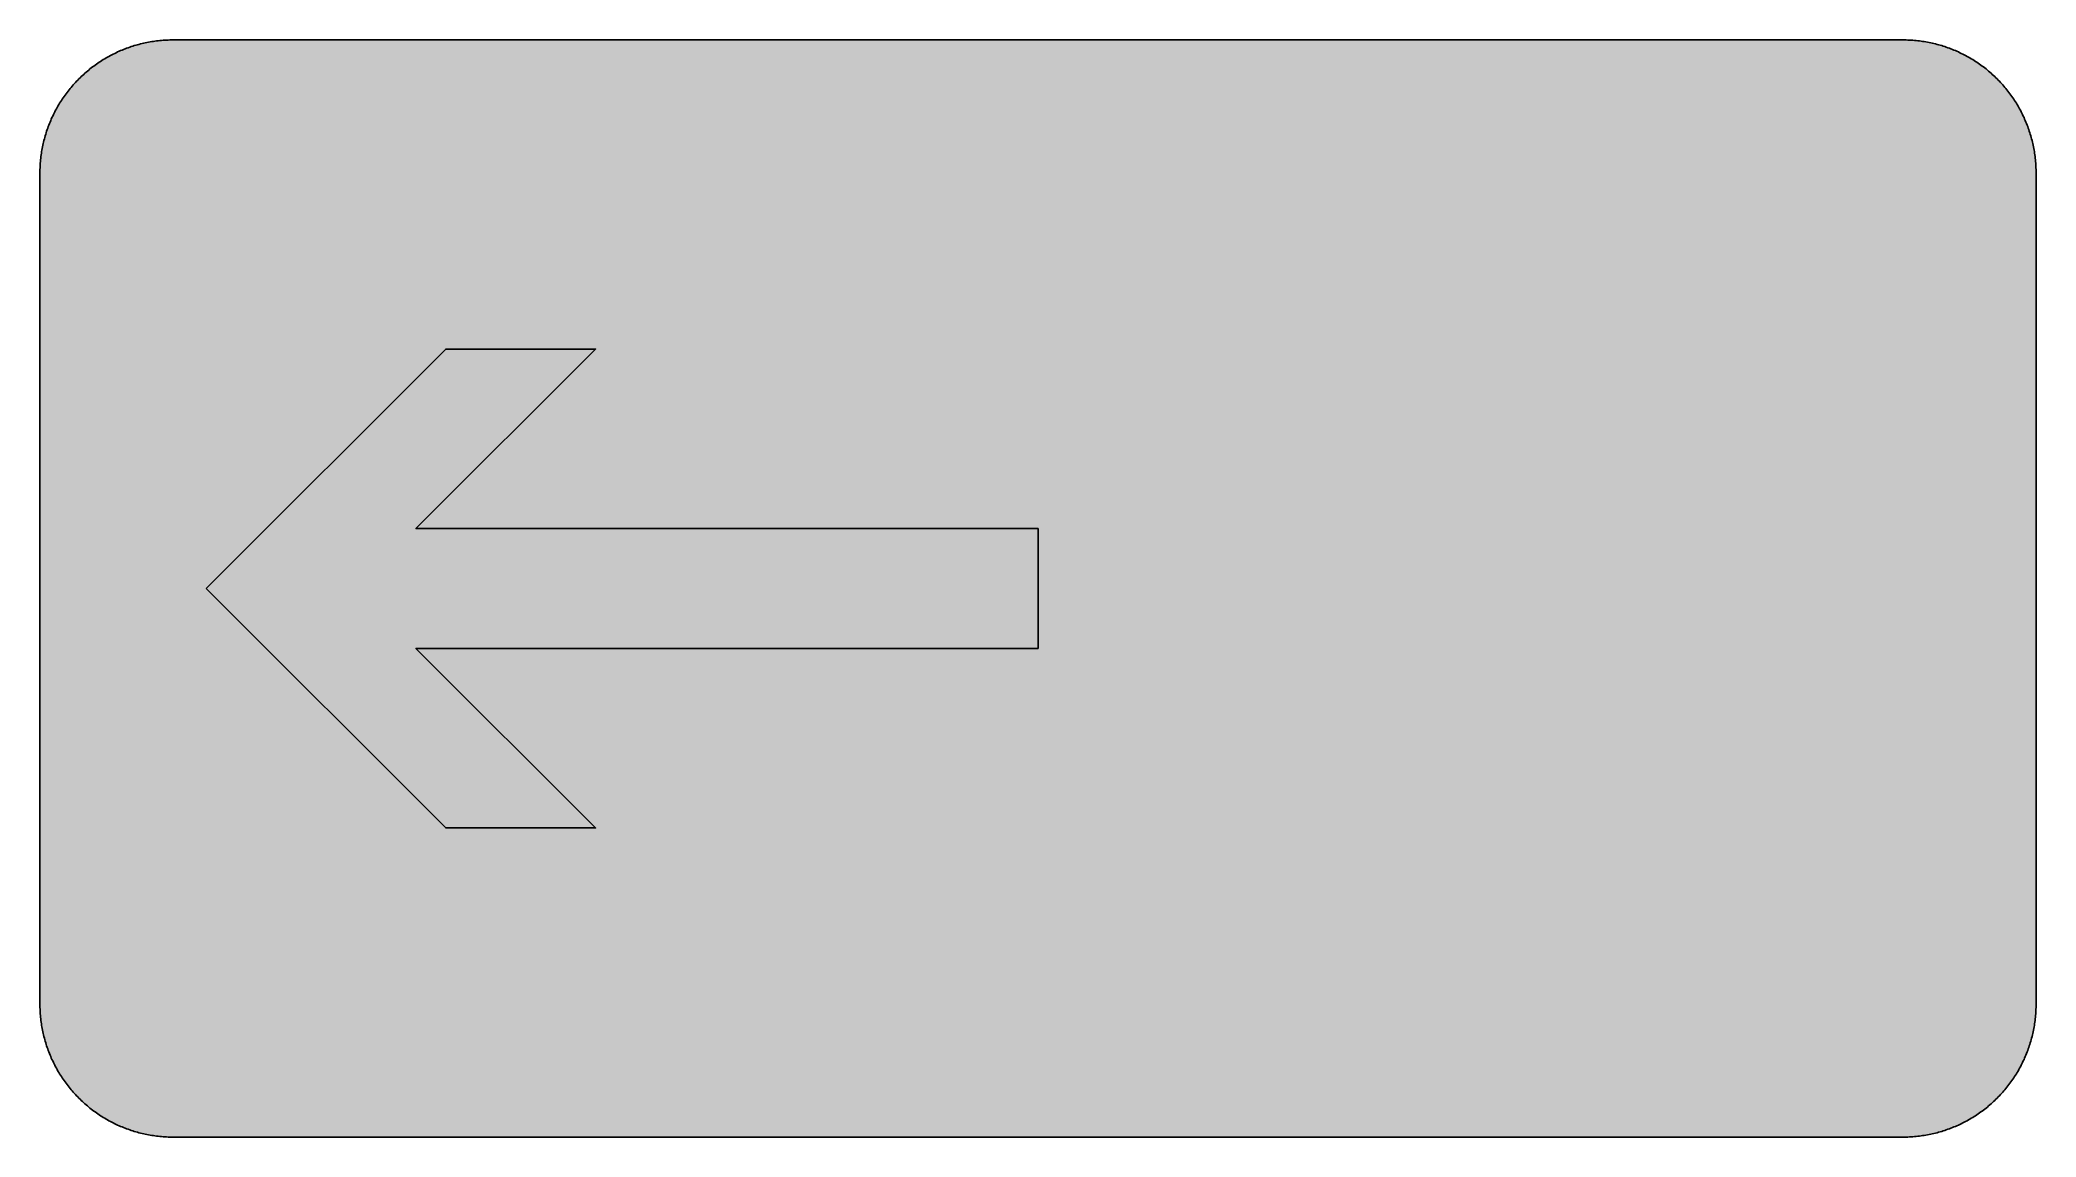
# Model space of a CAD drawing. Header units: millimetres. Extents: x 0 to 212, y 0 to 116.
import ezdxf

# ---------------------------------------------------------------- set-up
doc = ezdxf.new("R2010")
doc.units = ezdxf.units.MM

msp = doc.modelspace()

# ---------------------------------------------------------------- hatches: boundary and pattern name
for color, points in [(254, [(14.1633, 0.0536), (13.9878, 0.0533), (13.8125, 0.0559), (13.6373, 0.061), (13.462, 0.0686), (13.2893, 0.0787), (13.114, 0.0914), (12.9413, 0.1041), (12.7686, 0.1219), (12.5959, 0.1397), (12.4231, 0.16), (12.2504, 0.1829), (12.0777, 0.2057), (11.9075, 0.2337), (11.7373, 0.2616), (11.5672, 0.2921), (11.397, 0.3251), (11.2268, 0.3607), (11.0592, 0.3988), (10.8915, 0.4369), (10.7239, 0.4775), (10.5562, 0.5207), (10.3886, 0.5664), (10.2235, 0.6121), (10.0584, 0.6629), (9.8933, 0.7137), (9.7307, 0.7671), (9.5682, 0.8204), (9.4056, 0.8788), (9.2431, 0.9373), (9.083, 0.9982), (8.923, 1.0617), (8.763, 1.1252), (8.6055, 1.1938), (8.4455, 1.2624), (8.2906, 1.331), (8.1331, 1.4046), (7.9781, 1.4783), (7.8232, 1.5545), (7.6708, 1.6332), (7.5184, 1.7145), (7.366, 1.7958), (7.2161, 1.8796), (7.0663, 1.966), (6.919, 2.0523), (6.7716, 2.1438), (6.6243, 2.2352), (6.4795, 2.3266), (6.3348, 2.4232), (6.19, 2.5197), (6.0477, 2.6187), (5.908, 2.7178), (5.7683, 2.8194), (5.6286, 2.9235), (5.4915, 3.0302), (5.3543, 3.1369), (5.2197, 3.2461), (5.0851, 3.3579), (4.953, 3.4722), (4.8209, 3.5865), (4.6914, 3.7033), (4.5644, 3.8202), (4.4348, 3.9395), (4.3104, 4.0615), (4.1859, 4.1859), (4.0615, 4.3104), (3.9395, 4.4348), (3.8202, 4.5618), (3.7033, 4.6914), (3.5865, 4.8209), (3.4722, 4.953), (3.3579, 5.0851), (3.2487, 5.2197), (3.1369, 5.3543), (3.0302, 5.4915), (2.9235, 5.6286), (2.8194, 5.7683), (2.7178, 5.908), (2.6187, 6.0477), (2.5197, 6.19), (2.4232, 6.3348), (2.3266, 6.477), (2.2352, 6.6243), (2.1438, 6.7691), (2.0523, 6.919), (1.966, 7.0663), (1.8796, 7.2161), (1.7958, 7.366), (1.7145, 7.5184), (1.6332, 7.6708), (1.5545, 7.8232), (1.4783, 7.9781), (1.4046, 8.1331), (1.331, 8.2906), (1.2598, 8.4455), (1.1913, 8.603), (1.1252, 8.763), (1.0592, 8.923), (0.9982, 9.083), (0.9373, 9.2431), (0.8763, 9.4056), (0.8204, 9.5682), (0.7645, 9.7307), (0.7112, 9.8933), (0.6604, 10.0584), (0.6121, 10.2235), (0.5639, 10.3911), (0.5207, 10.5562), (0.4775, 10.7239), (0.4343, 10.8915), (0.3962, 11.0592), (0.3607, 11.2268), (0.3251, 11.397), (0.2921, 11.5672), (0.2616, 11.7373), (0.2311, 11.9075), (0.2057, 12.0802), (0.1803, 12.2504), (0.1575, 12.4231), (0.1372, 12.5959), (0.1194, 12.7686), (0.1041, 12.9413), (0.0889, 13.1166), (0.0787, 13.2893), (0.0686, 13.4645), (0.061, 13.6373), (0.0559, 13.8125), (0.0508, 13.9878), (0.0508, 14.163), (0.0522, 102.3592), (0.0508, 102.5322), (0.0559, 102.7074), (0.061, 102.8827), (0.0686, 103.058), (0.0787, 103.2307), (0.0889, 103.4059), (0.1041, 103.5787), (0.1194, 103.7514), (0.1372, 103.9241), (0.1575, 104.0968), (0.1803, 104.2695), (0.2057, 104.4423), (0.2311, 104.6124), (0.2616, 104.7826), (0.2921, 104.9528), (0.3251, 105.123), (0.3607, 105.2932), (0.3962, 105.4608), (0.4343, 105.6284), (0.4775, 105.7961), (0.5207, 105.9637), (0.5639, 106.1314), (0.6121, 106.2965), (0.6604, 106.4616), (0.7112, 106.6267), (0.7645, 106.7892), (0.8204, 106.9518), (0.8763, 107.1143), (0.9373, 107.2769), (0.9982, 107.4369), (1.0592, 107.5969), (1.1252, 107.757), (1.1913, 107.9144), (1.2598, 108.0745), (1.331, 108.2294), (1.4046, 108.3869), (1.4783, 108.5418), (1.5545, 108.6968), (1.6332, 108.8492), (1.7145, 109.0016), (1.7958, 109.154), (1.8796, 109.3038), (1.966, 109.4537), (2.0523, 109.601), (2.1438, 109.7483), (2.2352, 109.8956), (2.3266, 110.0404), (2.4232, 110.1852), (2.5197, 110.33), (2.6187, 110.4722), (2.7178, 110.6119), (2.8194, 110.7516), (2.9235, 110.8913), (3.0302, 111.0285), (3.1369, 111.1656), (3.2487, 111.3003), (3.3579, 111.4349), (3.4722, 111.567), (3.5865, 111.699), (3.7033, 111.8286), (3.8202, 111.9556), (3.9395, 112.0851), (4.0615, 112.2096), (4.1859, 112.334), (4.3104, 112.4585), (4.4348, 112.5804), (4.5644, 112.6998), (4.6914, 112.8166), (4.8209, 112.9335), (4.953, 113.0478), (5.0851, 113.1621), (5.2197, 113.2713), (5.3543, 113.3831), (5.4915, 113.4897), (5.6286, 113.5964), (5.7683, 113.7006), (5.908, 113.8022), (6.0477, 113.9012), (6.19, 114.0003), (6.3348, 114.0968), (6.4795, 114.1933), (6.6243, 114.2848), (6.7716, 114.3762), (6.919, 114.4676), (7.0663, 114.554), (7.2161, 114.6404), (7.366, 114.7242), (7.5184, 114.8055), (7.6708, 114.8867), (7.8232, 114.9655), (7.9781, 115.0417), (8.1331, 115.1153), (8.2906, 115.189), (8.4455, 115.2601), (8.6055, 115.3287), (8.763, 115.3947), (8.923, 115.4608), (9.083, 115.5217), (9.2431, 115.5827), (9.4056, 115.6437), (9.5682, 115.6995), (9.7307, 115.7554), (9.8933, 115.8088), (10.0584, 115.8596), (10.2235, 115.9078), (10.3886, 115.9561), (10.5562, 115.9993), (10.7239, 116.0424), (10.8915, 116.0856), (11.0592, 116.1237), (11.2268, 116.1593), (11.397, 116.1948), (11.5672, 116.2279), (11.7373, 116.2583), (11.9075, 116.2888), (12.0777, 116.3142), (12.2504, 116.3396), (12.4231, 116.3625), (12.5959, 116.3828), (12.7686, 116.4006), (12.9413, 116.4158), (13.114, 116.4311), (13.2893, 116.4412), (13.462, 116.4514), (13.6373, 116.459), (13.8125, 116.4641), (13.9878, 116.4692), (14.163, 116.4692), (197.6078, 116.4703), (197.7822, 116.4692), (197.9574, 116.4641), (198.1327, 116.459), (198.3054, 116.4514), (198.4807, 116.4412), (198.6534, 116.4311), (198.8287, 116.4158), (199.0014, 116.4006), (199.1741, 116.3828), (199.3468, 116.3625), (199.5195, 116.3396), (199.6897, 116.3142), (199.8624, 116.2888), (200.0326, 116.2583), (200.2028, 116.2279), (200.373, 116.1948), (200.5432, 116.1593), (200.7108, 116.1237), (200.8784, 116.0856), (201.0461, 116.0424), (201.2137, 115.9993), (201.3788, 115.9561), (201.5465, 115.9078), (201.7116, 115.8596), (201.8767, 115.8088), (202.0392, 115.7554), (202.2018, 115.6995), (202.3643, 115.6437), (202.5269, 115.5827), (202.6869, 115.5217), (202.8469, 115.4608), (203.007, 115.3947), (203.167, 115.3287), (203.3245, 115.2601), (203.4794, 115.189), (203.6369, 115.1153), (203.7918, 115.0417), (203.9468, 114.9655), (204.0992, 114.8867), (204.2516, 114.8055), (204.404, 114.7242), (204.5538, 114.6404), (204.7037, 114.554), (204.8535, 114.4676), (205.0009, 114.3762), (205.1456, 114.2848), (205.293, 114.1933), (205.4352, 114.0968), (205.58, 114.0003), (205.7222, 113.9012), (205.8619, 113.8022), (206.0016, 113.7006), (206.1413, 113.5964), (206.2785, 113.4897), (206.4156, 113.3831), (206.5503, 113.2713), (206.6849, 113.1621), (206.817, 113.0478), (206.949, 112.9335), (207.0786, 112.8166), (207.2081, 112.6998), (207.3351, 112.5804), (207.4596, 112.4585), (207.584, 112.334), (207.7085, 112.2096), (207.8304, 112.0851), (207.9498, 111.9556), (208.0666, 111.8286), (208.1835, 111.699), (208.2978, 111.567), (208.4121, 111.4349), (208.5238, 111.3003), (208.6331, 111.1656), (208.7397, 111.0285), (208.8464, 110.8913), (208.9506, 110.7516), (209.0522, 110.6119), (209.1512, 110.4722), (209.2503, 110.33), (209.3468, 110.1852), (209.4433, 110.0404), (209.5348, 109.8956), (209.6262, 109.7483), (209.7176, 109.601), (209.804, 109.4537), (209.8904, 109.3038), (209.9742, 109.154), (210.0555, 109.0016), (210.1367, 108.8492), (210.2155, 108.6968), (210.2917, 108.5418), (210.3653, 108.3869), (210.439, 108.2294), (210.5076, 108.0745), (210.5762, 107.9144), (210.6447, 107.757), (210.7082, 107.5969), (210.7717, 107.4369), (210.8327, 107.2769), (210.8911, 107.1143), (210.9495, 106.9518), (211.0029, 106.7892), (211.0562, 106.6267), (211.107, 106.4616), (211.1578, 106.2965), (211.2035, 106.1314), (211.2493, 105.9637), (211.2924, 105.7961), (211.3331, 105.6284), (211.3712, 105.4608), (211.4093, 105.2932), (211.4448, 105.123), (211.4779, 104.9528), (211.5083, 104.7826), (211.5363, 104.6124), (211.5642, 104.4423), (211.5871, 104.2695), (211.6099, 104.0968), (211.6303, 103.9241), (211.648, 103.7514), (211.6658, 103.5787), (211.6785, 103.4059), (211.6912, 103.2307), (211.7014, 103.058), (211.709, 102.8827), (211.7141, 102.7074), (211.7166, 102.5322), (211.7166, 102.3569), (211.7189, 14.1647), (211.7166, 13.9878), (211.7141, 13.8125), (211.709, 13.6373), (211.7014, 13.4645), (211.6912, 13.2893), (211.6785, 13.1166), (211.6658, 12.9413), (211.648, 12.7686), (211.6303, 12.5959), (211.6099, 12.4231), (211.5871, 12.2504), (211.5642, 12.0802), (211.5363, 11.9075), (211.5083, 11.7373), (211.4779, 11.5672), (211.4448, 11.397), (211.4093, 11.2268), (211.3712, 11.0592), (211.3331, 10.8915), (211.2924, 10.7239), (211.2493, 10.5562), (211.2035, 10.3911), (211.1578, 10.2235), (211.107, 10.0584), (211.0562, 9.8933), (211.0029, 9.7307), (210.9495, 9.5682), (210.8911, 9.4056), (210.8327, 9.2431), (210.7717, 9.083), (210.7082, 8.923), (210.6447, 8.763), (210.5762, 8.603), (210.5076, 8.4455), (210.439, 8.2906), (210.3653, 8.1331), (210.2917, 7.9781), (210.2155, 7.8232), (210.1367, 7.6708), (210.0555, 7.5184), (209.9742, 7.366), (209.8904, 7.2161), (209.804, 7.0663), (209.7176, 6.919), (209.6262, 6.7691), (209.5348, 6.6243), (209.4433, 6.477), (209.3468, 6.3348), (209.2503, 6.19), (209.1512, 6.0477), (209.0522, 5.908), (208.9506, 5.7683), (208.8464, 5.6286), (208.7397, 5.4915), (208.6331, 5.3543), (208.5238, 5.2197), (208.4121, 5.0851), (208.2978, 4.953), (208.1835, 4.8209), (208.0666, 4.6914), (207.9498, 4.5618), (207.8304, 4.4348), (207.7085, 4.3104), (207.584, 4.1859), (207.4596, 4.0615), (207.3351, 3.9395), (207.2081, 3.8202), (207.0786, 3.7033), (206.949, 3.5865), (206.817, 3.4722), (206.6849, 3.3579), (206.5503, 3.2461), (206.4156, 3.1369), (206.2785, 3.0302), (206.1413, 2.9235), (206.0016, 2.8194), (205.8619, 2.7178), (205.7222, 2.6187), (205.58, 2.5197), (205.4352, 2.4232), (205.293, 2.3266), (205.1456, 2.2352), (205.0009, 2.1438), (204.8535, 2.0523), (204.7037, 1.966), (204.5538, 1.8796), (204.404, 1.7958), (204.2516, 1.7145), (204.0992, 1.6332), (203.9468, 1.5545), (203.7918, 1.4783), (203.6369, 1.4046), (203.4794, 1.331), (203.3245, 1.2624), (203.167, 1.1938), (203.007, 1.1252), (202.8469, 1.0617), (202.6869, 0.9982), (202.5269, 0.9373), (202.3643, 0.8788), (202.2018, 0.8204), (202.0392, 0.7671), (201.8767, 0.7137), (201.7116, 0.6629), (201.5465, 0.6121), (201.3788, 0.5664), (201.2137, 0.5207), (201.0461, 0.4775), (200.8784, 0.4369), (200.7108, 0.3988), (200.5432, 0.3607), (200.373, 0.3251), (200.2028, 0.2921), (200.0326, 0.2616), (199.8624, 0.2337), (199.6897, 0.2057), (199.5195, 0.1829), (199.3468, 0.16), (199.1741, 0.1397), (199.0014, 0.1219), (198.8287, 0.1041), (198.6534, 0.0914), (198.4807, 0.0787), (198.3054, 0.0686), (198.1327, 0.061), (197.9574, 0.0559), (197.7822, 0.0533), (197.6069, 0.0533)]), (59, [(17.6911, 58.262), (43.0911, 83.662), (58.9661, 83.662), (39.9161, 64.612), (105.8855, 64.612), (105.8855, 51.912), (39.9161, 51.912), (58.9661, 32.862), (43.0911, 32.862)])]:
    msp.add_hatch(color=color).paths.add_polyline_path(points)
h = msp.add_hatch(color=59)
h.paths.add_polyline_path([(14.1633, 3.5814), (13.8887, 3.5839), (13.6169, 3.5941), (13.3477, 3.6119), (13.081, 3.6347), (12.8143, 3.6652), (12.5501, 3.7008), (12.2885, 3.7465), (12.0294, 3.7948), (11.7729, 3.8506), (11.5164, 3.9141), (11.2649, 3.9827), (11.016, 4.0564), (10.7671, 4.1351), (10.5232, 4.2215), (10.2819, 4.3129), (10.0432, 4.412), (9.8069, 4.5161), (9.5733, 4.6228), (9.3447, 4.7371), (9.1186, 4.8565), (8.8951, 4.9809), (8.6741, 5.113), (8.4582, 5.2476), (8.2448, 5.3873), (8.0366, 5.5321), (7.8308, 5.682), (7.6276, 5.8369), (7.4295, 5.9969), (7.2365, 6.1595), (7.046, 6.3297), (6.8605, 6.5024), (6.6777, 6.6802), (6.5024, 6.8605), (6.3271, 7.046), (6.1595, 7.2365), (5.9969, 7.432), (5.8369, 7.6302), (5.682, 7.8308), (5.5321, 8.0366), (5.3873, 8.2448), (5.2451, 8.4582), (5.1105, 8.6741), (4.9809, 8.8951), (4.8565, 9.1186), (4.7371, 9.3447), (4.6228, 9.5758), (4.5136, 9.8069), (4.4094, 10.0432), (4.3129, 10.2819), (4.2215, 10.5232), (4.1351, 10.7696), (4.0538, 11.016), (3.9802, 11.2649), (3.9116, 11.5189), (3.8506, 11.7729), (3.7948, 12.0294), (3.744, 12.2911), (3.7008, 12.5527), (3.6627, 12.8143), (3.6322, 13.081), (3.6093, 13.3502), (3.5916, 13.6195), (3.5814, 13.8913), (3.5789, 14.163), (3.58, 102.3592), (3.5814, 102.6312), (3.5916, 102.903), (3.6093, 103.1723), (3.6322, 103.439), (3.6627, 103.7057), (3.7008, 103.9698), (3.744, 104.2314), (3.7948, 104.4905), (3.8506, 104.7471), (3.9116, 105.0036), (3.9802, 105.2551), (4.0538, 105.504), (4.1351, 105.7529), (4.2215, 105.9967), (4.3129, 106.238), (4.4094, 106.4768), (4.5136, 106.713), (4.6228, 106.9467), (4.7371, 107.1753), (4.8565, 107.4014), (4.9809, 107.6249), (5.1105, 107.8459), (5.2451, 108.0618), (5.3873, 108.2751), (5.5321, 108.4834), (5.682, 108.6891), (5.8369, 108.8923), (5.9969, 109.0905), (6.1595, 109.2835), (6.3271, 109.474), (6.5024, 109.6594), (6.6777, 109.8423), (6.8605, 110.0176), (7.046, 110.1928), (7.2365, 110.3605), (7.4295, 110.523), (7.6276, 110.683), (7.8308, 110.838), (8.0366, 110.9878), (8.2448, 111.1326), (8.4582, 111.2749), (8.6741, 111.4095), (8.8951, 111.539), (9.1186, 111.6635), (9.3447, 111.7829), (9.5733, 111.8972), (9.8069, 112.0064), (10.0432, 112.1105), (10.2819, 112.207), (10.5232, 112.2985), (10.7671, 112.3848), (11.016, 112.4661), (11.2649, 112.5398), (11.5164, 112.6084), (11.7729, 112.6693), (12.0294, 112.7252), (12.2885, 112.776), (12.5501, 112.8192), (12.8143, 112.8573), (13.081, 112.8878), (13.3477, 112.9106), (13.6169, 112.9284), (13.8887, 112.9386), (14.163, 112.9411), (197.6078, 112.9425), (197.8787, 112.9386), (198.1505, 112.9284), (198.4197, 112.9106), (198.689, 112.8878), (198.9557, 112.8573), (199.2173, 112.8192), (199.4789, 112.776), (199.7405, 112.7252), (199.9971, 112.6693), (200.2511, 112.6084), (200.5051, 112.5398), (200.754, 112.4661), (201.0004, 112.3848), (201.2467, 112.2985), (201.488, 112.207), (201.7268, 112.1105), (201.963, 112.0064), (202.1942, 111.8972), (202.4253, 111.7829), (202.6514, 111.6635), (202.8749, 111.539), (203.0959, 111.4095), (203.3118, 111.2749), (203.5251, 111.1326), (203.7334, 110.9878), (203.9391, 110.838), (204.1398, 110.683), (204.3379, 110.523), (204.5335, 110.3605), (204.724, 110.1928), (204.9094, 110.0176), (205.0898, 109.8423), (205.2676, 109.6594), (205.4403, 109.474), (205.6105, 109.2835), (205.773, 109.0905), (205.933, 108.8923), (206.088, 108.6891), (206.2378, 108.4834), (206.3826, 108.2751), (206.5223, 108.0618), (206.6569, 107.8459), (206.789, 107.6249), (206.9135, 107.4014), (207.0329, 107.1753), (207.1472, 106.9467), (207.2538, 106.713), (207.358, 106.4768), (207.457, 106.238), (207.5485, 105.9967), (207.6348, 105.7529), (207.7136, 105.504), (207.7872, 105.2551), (207.8558, 105.0036), (207.9193, 104.7471), (207.9752, 104.4905), (208.0235, 104.2314), (208.0692, 103.9698), (208.1047, 103.7057), (208.1352, 103.439), (208.1581, 103.1723), (208.1759, 102.903), (208.186, 102.6312), (208.1911, 102.3569), (208.1911, 14.1647), (208.186, 13.8913), (208.1759, 13.6195), (208.1581, 13.3502), (208.1352, 13.081), (208.1047, 12.8143), (208.0692, 12.5527), (208.0235, 12.2911), (207.9752, 12.0294), (207.9193, 11.7729), (207.8558, 11.5189), (207.7872, 11.2649), (207.7136, 11.016), (207.6348, 10.7696), (207.5485, 10.5232), (207.457, 10.2819), (207.358, 10.0432), (207.2538, 9.8069), (207.1472, 9.5758), (207.0329, 9.3447), (206.9135, 9.1186), (206.789, 8.8951), (206.6569, 8.6741), (206.5223, 8.4582), (206.3826, 8.2448), (206.2378, 8.0366), (206.088, 7.8308), (205.933, 7.6302), (205.773, 7.432), (205.6105, 7.2365), (205.4403, 7.046), (205.2676, 6.8605), (205.0898, 6.6802), (204.9094, 6.5024), (204.724, 6.3297), (204.5335, 6.1595), (204.3379, 5.9969), (204.1398, 5.8369), (203.9391, 5.682), (203.7334, 5.5321), (203.5251, 5.3873), (203.3118, 5.2476), (203.0959, 5.113), (202.8749, 4.9809), (202.6514, 4.8565), (202.4253, 4.7371), (202.1942, 4.6228), (201.963, 4.5161), (201.7268, 4.412), (201.488, 4.3129), (201.2467, 4.2215), (201.0004, 4.1351), (200.754, 4.0564), (200.5051, 3.9827), (200.2511, 3.9141), (199.9971, 3.8506), (199.7405, 3.7948), (199.4789, 3.7465), (199.2173, 3.7008), (198.9557, 3.6652), (198.689, 3.6347), (198.4197, 3.6119), (198.1505, 3.5941), (197.8787, 3.5839), (197.6069, 3.5789)])
h.paths.add_polyline_path([(14.1633, 8.8731), (14.0259, 8.8748), (13.8887, 8.8798), (13.7541, 8.8875), (13.622, 8.9002), (13.4874, 8.9154), (13.3553, 8.9332), (13.2258, 8.9535), (13.0962, 8.9789), (12.9667, 9.0068), (12.8397, 9.0373), (12.7127, 9.0729), (12.5882, 9.1084), (12.4663, 9.1491), (12.3419, 9.1923), (12.2225, 9.238), (12.1031, 9.2888), (11.9837, 9.3396), (11.8694, 9.3929), (11.7526, 9.4513), (11.6408, 9.5098), (11.5291, 9.5733), (11.4198, 9.6368), (11.3106, 9.7053), (11.2039, 9.7765), (11.0998, 9.8476), (10.9957, 9.9238), (10.8966, 10), (10.7975, 10.0787), (10.6985, 10.1625), (10.6045, 10.2464), (10.5105, 10.3327), (10.4216, 10.4216), (10.3327, 10.5131), (10.2464, 10.6045), (10.16, 10.701), (10.0787, 10.7975), (10, 10.8966), (9.9212, 10.9982), (9.8476, 11.0998), (9.7739, 11.2039), (9.7053, 11.3106), (9.6368, 11.4198), (9.5707, 11.5291), (9.5098, 11.6408), (9.4488, 11.7551), (9.3929, 11.8694), (9.337, 11.9863), (9.2862, 12.1031), (9.238, 12.2225), (9.1923, 12.3444), (9.1491, 12.4663), (9.1084, 12.5908), (9.0703, 12.7152), (9.0373, 12.8397), (9.0068, 12.9692), (8.9789, 13.0962), (8.9535, 13.2258), (8.9306, 13.3579), (8.9129, 13.4899), (8.8976, 13.622), (8.8849, 13.7566), (8.8773, 13.8913), (8.8722, 14.0259), (8.8697, 14.163), (8.8717, 102.3592), (8.8722, 102.4941), (8.8773, 102.6312), (8.8849, 102.7659), (8.8976, 102.8979), (8.9129, 103.0326), (8.9306, 103.1646), (8.9535, 103.2942), (8.9789, 103.4237), (9.0068, 103.5533), (9.0373, 103.6803), (9.0703, 103.8073), (9.1084, 103.9317), (9.1491, 104.0536), (9.1923, 104.1781), (9.238, 104.2975), (9.2862, 104.4169), (9.337, 104.5362), (9.3929, 104.6505), (9.4488, 104.7674), (9.5098, 104.8791), (9.5707, 104.9909), (9.6368, 105.1001), (9.7053, 105.2093), (9.7739, 105.316), (9.8476, 105.4202), (9.9212, 105.5243), (10, 105.6234), (10.0787, 105.7224), (10.16, 105.8215), (10.2464, 105.9155), (10.3327, 106.0094), (10.4216, 106.0983), (10.5105, 106.1872), (10.6045, 106.2736), (10.6985, 106.36), (10.7975, 106.4412), (10.8966, 106.52), (10.9957, 106.5987), (11.0998, 106.6724), (11.2039, 106.746), (11.3106, 106.8146), (11.4198, 106.8832), (11.5291, 106.9492), (11.6408, 107.0102), (11.7526, 107.0712), (11.8694, 107.127), (11.9837, 107.1829), (12.1031, 107.2337), (12.2225, 107.282), (12.3419, 107.3277), (12.4663, 107.3709), (12.5882, 107.4115), (12.7127, 107.4496), (12.8397, 107.4826), (12.9667, 107.5131), (13.0962, 107.5411), (13.2258, 107.5665), (13.3553, 107.5893), (13.4874, 107.6071), (13.622, 107.6223), (13.7541, 107.635), (13.8887, 107.6427), (14.0259, 107.6477), (14.163, 107.6503), (197.6078, 107.6508), (197.7441, 107.6477), (197.8787, 107.6427), (198.0133, 107.635), (198.1479, 107.6223), (198.28, 107.6071), (198.4121, 107.5893), (198.5442, 107.5665), (198.6737, 107.5411), (198.8007, 107.5131), (198.9303, 107.4826), (199.0547, 107.4496), (199.1792, 107.4115), (199.3036, 107.3709), (199.4256, 107.3277), (199.5475, 107.282), (199.6669, 107.2337), (199.7837, 107.1829), (199.9005, 107.127), (200.0148, 107.0712), (200.1291, 107.0102), (200.2409, 106.9492), (200.3501, 106.8832), (200.4593, 106.8146), (200.566, 106.746), (200.6702, 106.6724), (200.7718, 106.5987), (200.8734, 106.52), (200.9724, 106.4412), (201.0689, 106.36), (201.1655, 106.2736), (201.2569, 106.1872), (201.3483, 106.0983), (201.4372, 106.0094), (201.5236, 105.9155), (201.6074, 105.8215), (201.6912, 105.7224), (201.77, 105.6234), (201.8462, 105.5243), (201.9224, 105.4202), (201.9935, 105.316), (202.0646, 105.2093), (202.1332, 105.1001), (202.1967, 104.9909), (202.2602, 104.8791), (202.3186, 104.7674), (202.377, 104.6505), (202.4304, 104.5362), (202.4812, 104.4169), (202.532, 104.2975), (202.5777, 104.1781), (202.6209, 104.0536), (202.6615, 103.9317), (202.6971, 103.8073), (202.7326, 103.6803), (202.7631, 103.5533), (202.7911, 103.4237), (202.8165, 103.2942), (202.8368, 103.1646), (202.8546, 103.0326), (202.8698, 102.8979), (202.8825, 102.7659), (202.8901, 102.6312), (202.8952, 102.4941), (202.8977, 102.3569), (202.8994, 14.1647), (202.8952, 14.0259), (202.8901, 13.8913), (202.8825, 13.7566), (202.8698, 13.622), (202.8546, 13.4899), (202.8368, 13.3579), (202.8165, 13.2258), (202.7911, 13.0962), (202.7631, 12.9692), (202.7326, 12.8397), (202.6971, 12.7152), (202.6615, 12.5908), (202.6209, 12.4663), (202.5777, 12.3444), (202.532, 12.2225), (202.4812, 12.1031), (202.4304, 11.9863), (202.377, 11.8694), (202.3186, 11.7551), (202.2602, 11.6408), (202.1967, 11.5291), (202.1332, 11.4198), (202.0646, 11.3106), (201.9935, 11.2039), (201.9224, 11.0998), (201.8462, 10.9982), (201.77, 10.8966), (201.6912, 10.7975), (201.6074, 10.701), (201.5236, 10.6045), (201.4372, 10.5131), (201.3483, 10.4216), (201.2569, 10.3327), (201.1655, 10.2464), (201.0689, 10.1625), (200.9724, 10.0787), (200.8734, 10), (200.7718, 9.9238), (200.6702, 9.8476), (200.566, 9.7765), (200.4593, 9.7053), (200.3501, 9.6368), (200.2409, 9.5733), (200.1291, 9.5098), (200.0148, 9.4513), (199.9005, 9.3929), (199.7837, 9.3396), (199.6669, 9.2888), (199.5475, 9.238), (199.4256, 9.1923), (199.3036, 9.1491), (199.1792, 9.1084), (199.0547, 9.0729), (198.9303, 9.0373), (198.8007, 9.0068), (198.6737, 8.9789), (198.5442, 8.9535), (198.4121, 8.9332), (198.28, 8.9154), (198.1479, 8.9002), (198.0133, 8.8875), (197.8787, 8.8798), (197.7441, 8.8748), (197.6069, 8.8722)], flags=16)
h = msp.add_hatch(color=59)
h.paths.add_polyline_path([(134.9897, 38.8592), (140.2814, 38.8592), (140.2814, 20.3383), (140.2791, 20.2692), (140.2766, 20.2006), (140.2715, 20.1346), (140.2664, 20.066), (140.2588, 20), (140.2486, 19.9339), (140.2385, 19.8679), (140.2258, 19.8044), (140.2131, 19.7383), (140.1978, 19.6748), (140.1801, 19.6113), (140.1623, 19.5504), (140.142, 19.4869), (140.1191, 19.4259), (140.0962, 19.3675), (140.0734, 19.3065), (140.0454, 19.2481), (140.02, 19.1897), (139.9921, 19.1313), (139.9616, 19.0754), (139.9286, 19.0195), (139.8981, 18.9636), (139.8626, 18.9103), (139.8295, 18.857), (139.7914, 18.8062), (139.7559, 18.7528), (139.7152, 18.702), (139.6771, 18.6538), (139.6365, 18.6055), (139.5933, 18.5572), (139.5501, 18.5115), (139.5044, 18.4658), (139.4612, 18.4226), (139.413, 18.3794), (139.3673, 18.3363), (139.3165, 18.2956), (139.2682, 18.255), (139.2174, 18.2169), (139.1666, 18.1788), (139.1133, 18.1432), (139.0599, 18.1077), (139.0066, 18.0746), (138.9507, 18.0416), (138.8948, 18.0111), (138.8389, 17.9807), (138.7831, 17.9527), (138.7246, 17.9248), (138.6637, 17.8994), (138.6053, 17.874), (138.5443, 17.8511), (138.4833, 17.8308), (138.4224, 17.8105), (138.3589, 17.7927), (138.2954, 17.7749), (138.2319, 17.7597), (138.1684, 17.7444), (138.1023, 17.7317), (138.0363, 17.7216), (137.9703, 17.7114), (137.9042, 17.7038), (137.8382, 17.6987), (137.7696, 17.6936), (137.7036, 17.6911), (137.635, 17.6911), (137.5664, 17.6911), (137.4978, 17.6936), (137.4318, 17.6987), (137.3632, 17.7038), (137.2972, 17.7114), (137.2311, 17.7216), (137.1651, 17.7317), (137.1016, 17.7444), (137.0381, 17.7597), (136.972, 17.7749), (136.9111, 17.7927), (136.8476, 17.8105), (136.7866, 17.8308), (136.7257, 17.8511), (136.6647, 17.874), (136.6037, 17.8994), (136.5453, 17.9248), (136.4869, 17.9527), (136.431, 17.9807), (136.3726, 18.0111), (136.3167, 18.0416), (136.2634, 18.0746), (136.2075, 18.1077), (136.1542, 18.1432), (136.1034, 18.1788), (136.0526, 18.2169), (136.0018, 18.255), (135.951, 18.2956), (135.9027, 18.3363), (135.8544, 18.3794), (135.8087, 18.4226), (135.763, 18.4658), (135.7198, 18.5115), (135.6766, 18.5572), (135.6335, 18.6055), (135.5928, 18.6538), (135.5522, 18.702), (135.5141, 18.7528), (135.476, 18.8062), (135.4404, 18.857), (135.4049, 18.9103), (135.3718, 18.9636), (135.3388, 19.0195), (135.3083, 19.0754), (135.2779, 19.1313), (135.2499, 19.1897), (135.222, 19.2481), (135.1966, 19.3065), (135.1712, 19.3675), (135.1483, 19.4259), (135.128, 19.4869), (135.1077, 19.5504), (135.0899, 19.6113), (135.0721, 19.6748), (135.0569, 19.7383), (135.0416, 19.8044), (135.0289, 19.8679), (135.0188, 19.9339), (135.0086, 20), (135.001, 20.066), (134.9959, 20.1346), (134.9908, 20.2006), (134.9883, 20.2692), (134.9883, 20.3378)])
h.paths.add_polyline_path([(142.0453, 38.8592), (147.3369, 38.8592), (147.3369, 15.0467), (147.3352, 14.9758), (147.3327, 14.9098), (147.3276, 14.8412), (147.3225, 14.7752), (147.3149, 14.7091), (147.3048, 14.6431), (147.2946, 14.5771), (147.2819, 14.511), (147.2692, 14.4475), (147.2514, 14.384), (147.2362, 14.3205), (147.2159, 14.257), (147.1955, 14.1961), (147.1752, 14.1351), (147.1524, 14.0741), (147.127, 14.0157), (147.1016, 13.9573), (147.0762, 13.8989), (147.0457, 13.8405), (147.0177, 13.7846), (146.9847, 13.7287), (146.9517, 13.6728), (146.9187, 13.6195), (146.8831, 13.5661), (146.8476, 13.5128), (146.8095, 13.462), (146.7714, 13.4112), (146.7307, 13.3629), (146.6901, 13.3147), (146.6494, 13.2664), (146.6063, 13.2207), (146.5605, 13.175), (146.5148, 13.1293), (146.4691, 13.0861), (146.4208, 13.0454), (146.3726, 13.0023), (146.3243, 12.9642), (146.2735, 12.9261), (146.2227, 12.888), (146.1694, 12.8524), (146.116, 12.8168), (146.0627, 12.7813), (146.0068, 12.7508), (145.9509, 12.7178), (145.8951, 12.6898), (145.8366, 12.6594), (145.7782, 12.634), (145.7198, 12.6086), (145.6614, 12.5832), (145.6004, 12.5603), (145.5395, 12.5374), (145.476, 12.5197), (145.415, 12.4993), (145.3515, 12.4816), (145.288, 12.4663), (145.2245, 12.4536), (145.1585, 12.4409), (145.0924, 12.4308), (145.0264, 12.4206), (144.9603, 12.413), (144.8943, 12.4079), (144.8257, 12.4028), (144.7571, 12.4003), (144.6911, 12.4003), (144.6225, 12.4003), (144.5539, 12.4028), (144.4854, 12.4079), (144.4193, 12.413), (144.3533, 12.4206), (144.2872, 12.4308), (144.2212, 12.4409), (144.1577, 12.4536), (144.0917, 12.4663), (144.0282, 12.4816), (143.9647, 12.4993), (143.9037, 12.5197), (143.8427, 12.5374), (143.7792, 12.5603), (143.7208, 12.5832), (143.6599, 12.6086), (143.6014, 12.634), (143.543, 12.6594), (143.4846, 12.6898), (143.4287, 12.7178), (143.3728, 12.7508), (143.317, 12.7813), (143.2636, 12.8168), (143.2103, 12.8524), (143.1595, 12.888), (143.1061, 12.9261), (143.0579, 12.9642), (143.0071, 13.0023), (142.9588, 13.0454), (142.9106, 13.0861), (142.8648, 13.1293), (142.8191, 13.175), (142.7759, 13.2207), (142.7328, 13.2664), (142.6896, 13.3147), (142.6489, 13.3629), (142.6083, 13.4112), (142.5702, 13.462), (142.5321, 13.5128), (142.4965, 13.5661), (142.461, 13.6195), (142.428, 13.6728), (142.3949, 13.7287), (142.3645, 13.7846), (142.334, 13.8405), (142.306, 13.8989), (142.2781, 13.9573), (142.2527, 14.0157), (142.2273, 14.0741), (142.2044, 14.1351), (142.1841, 14.1961), (142.1638, 14.257), (142.1435, 14.3205), (142.1282, 14.384), (142.113, 14.4475), (142.0978, 14.511), (142.0851, 14.5771), (142.0749, 14.6431), (142.0647, 14.7091), (142.0571, 14.7752), (142.052, 14.8412), (142.047, 14.9098), (142.0444, 14.9758), (142.0444, 15.0444)], flags=16)
edge = h.paths.add_edge_path(flags=16)
edge.add_line((123.5258, 40.6231), (123.5735, 40.9372))
edge.add_line((123.5735, 40.9372), (123.6243, 41.2547))
edge.add_line((123.6243, 41.2547), (123.6802, 41.5696))
edge.add_line((123.6802, 41.5696), (123.7361, 41.8821))
edge.add_line((123.7361, 41.8821), (123.7971, 42.197))
edge.add_line((123.7971, 42.197), (123.8606, 42.5094))
edge.add_line((123.8606, 42.5094), (123.9241, 42.8219))
edge.add_line((123.9241, 42.8219), (123.9926, 43.1343))
edge.add_line((123.9926, 43.1343), (124.0638, 43.4442))
edge.add_line((124.0638, 43.4442), (124.1374, 43.754))
edge.add_line((124.1374, 43.754), (124.2162, 44.0614))
edge.add_line((124.2162, 44.0614), (124.2949, 44.3713))
edge.add_line((124.2949, 44.3713), (124.3762, 44.6786))
edge.add_line((124.3762, 44.6786), (124.46, 44.9834))
edge.add_line((124.46, 44.9834), (124.5489, 45.2907))
edge.add_line((124.5489, 45.2907), (124.6378, 45.5955))
edge.add_line((124.6378, 45.5955), (124.7318, 45.8978))
edge.add_line((124.7318, 45.8978), (124.8258, 46.2026))
edge.add_line((124.8258, 46.2026), (124.9248, 46.5049))
edge.add_line((124.9248, 46.5049), (125.0264, 46.8046))
edge.add_line((125.0264, 46.8046), (125.128, 47.1043))
edge.add_line((125.128, 47.1043), (125.2347, 47.404))
edge.add_line((125.2347, 47.404), (125.3439, 47.7012))
edge.add_line((125.3439, 47.7012), (125.4557, 47.9984))
edge.add_line((125.4557, 47.9984), (125.57, 48.2956))
edge.add_line((125.57, 48.2956), (125.6843, 48.5902))
edge.add_line((125.6843, 48.5902), (125.8037, 48.8823))
edge.add_line((125.8037, 48.8823), (125.9256, 49.1769))
edge.add_line((125.9256, 49.1769), (126.05, 49.4665))
edge.add_line((126.05, 49.4665), (126.177, 49.7586))
edge.add_line((126.177, 49.7586), (126.3066, 50.0482))
edge.add_line((126.3066, 50.0482), (126.4387, 50.3352))
edge.add_line((126.4387, 50.3352), (126.5733, 50.6222))
edge.add_line((126.5733, 50.6222), (126.7104, 50.9067))
edge.add_line((126.7104, 50.9067), (126.8501, 51.1937))
edge.add_line((126.8501, 51.1937), (126.9924, 51.4756))
edge.add_line((126.9924, 51.4756), (127.1372, 51.7576))
edge.add_line((127.1372, 51.7576), (127.2845, 52.0395))
edge.add_line((127.2845, 52.0395), (127.4343, 52.3189))
edge.add_line((127.4343, 52.3189), (127.5867, 52.5958))
edge.add_line((127.5867, 52.5958), (127.7417, 52.8726))
edge.add_line((127.7417, 52.8726), (127.8992, 53.1495))
edge.add_line((127.8992, 53.1495), (128.0592, 53.4238))
edge.add_line((128.0592, 53.4238), (128.2217, 53.6956))
edge.add_line((128.2217, 53.6956), (128.3843, 53.9674))
edge.add_line((128.3843, 53.9674), (128.5519, 54.2366))
edge.add_line((128.5519, 54.2366), (128.7221, 54.5059))
edge.add_line((128.7221, 54.5059), (128.8948, 54.7726))
edge.add_line((128.8948, 54.7726), (129.0676, 55.0393))
edge.add_line((129.0676, 55.0393), (129.2454, 55.3034))
edge.add_line((129.2454, 55.3034), (129.4257, 55.565))
edge.add_line((129.4257, 55.565), (129.606, 55.8267))
edge.add_line((129.606, 55.8267), (129.7915, 56.0857))
edge.add_line((129.7915, 56.0857), (129.9769, 56.3448))
edge.add_line((129.9769, 56.3448), (130.1648, 56.6014))
edge.add_line((130.1648, 56.6014), (130.3579, 56.8554))
edge.add_line((130.3579, 56.8554), (130.5509, 57.1094))
edge.add_line((130.5509, 57.1094), (130.7465, 57.3608))
edge.add_line((130.7465, 57.3608), (130.9446, 57.6097))
edge.add_line((130.9446, 57.6097), (131.1453, 57.8587))
edge.add_line((131.1453, 57.8587), (131.3485, 58.105))
edge.add_line((131.3485, 58.105), (131.5542, 58.3514))
edge.add_line((131.5542, 58.3514), (131.76, 58.5953))
edge.add_line((131.76, 58.5953), (131.9708, 58.8366))
edge.add_line((131.9708, 58.8366), (131.9706, 58.8377))
edge.add_line((131.9706, 58.8377), (131.8743, 58.9432))
edge.add_line((131.8743, 58.9432), (131.7828, 59.0499))
edge.add_line((131.7828, 59.0499), (131.6888, 59.1591))
edge.add_line((131.6888, 59.1591), (131.5999, 59.2684))
edge.add_line((131.5999, 59.2684), (131.511, 59.3801))
edge.add_line((131.511, 59.3801), (131.4221, 59.4919))
edge.add_line((131.4221, 59.4919), (131.3358, 59.6036))
edge.add_line((131.3358, 59.6036), (131.252, 59.7154))
edge.add_line((131.252, 59.7154), (131.1681, 59.8297))
edge.add_line((131.1681, 59.8297), (131.0843, 59.9465))
edge.add_line((131.0843, 59.9465), (131.003, 60.0608))
edge.add_line((131.003, 60.0608), (130.9243, 60.1777))
edge.add_line((130.9243, 60.1777), (130.8456, 60.2945))
edge.add_line((130.8456, 60.2945), (130.7694, 60.4139))
edge.add_line((130.7694, 60.4139), (130.6932, 60.5333))
edge.add_line((130.6932, 60.5333), (130.6195, 60.6527))
edge.add_line((130.6195, 60.6527), (130.5484, 60.772))
edge.add_line((130.5484, 60.772), (130.4773, 60.894))
edge.add_line((130.4773, 60.894), (130.4061, 61.0159))
edge.add_line((130.4061, 61.0159), (130.3376, 61.1403))
edge.add_line((130.3376, 61.1403), (130.2715, 61.2623))
edge.add_line((130.2715, 61.2623), (130.2055, 61.3867))
edge.add_line((130.2055, 61.3867), (130.142, 61.5112))
edge.add_line((130.142, 61.5112), (130.0785, 61.6382))
edge.add_line((130.0785, 61.6382), (130.0175, 61.7652))
edge.add_line((130.0175, 61.7652), (129.9591, 61.8922))
edge.add_line((129.9591, 61.8922), (129.9007, 62.0192))
edge.add_line((129.9007, 62.0192), (129.8423, 62.1487))
edge.add_line((129.8423, 62.1487), (129.7889, 62.2757))
edge.add_line((129.7889, 62.2757), (129.733, 62.4053))
edge.add_line((129.733, 62.4053), (129.6822, 62.5373))
edge.add_line((129.6822, 62.5373), (129.6314, 62.6669))
edge.add_line((129.6314, 62.6669), (129.5806, 62.799))
edge.add_line((129.5806, 62.799), (129.5324, 62.931))
edge.add_line((129.5324, 62.931), (129.4867, 63.0631))
edge.add_line((129.4867, 63.0631), (129.4435, 63.1952))
edge.add_line((129.4435, 63.1952), (129.3978, 63.3298))
edge.add_line((129.3978, 63.3298), (129.3571, 63.4619))
edge.add_line((129.3571, 63.4619), (129.3165, 63.5965))
edge.add_line((129.3165, 63.5965), (129.2784, 63.7311))
edge.add_line((129.2784, 63.7311), (129.2403, 63.8683))
edge.add_line((129.2403, 63.8683), (129.2047, 64.0029))
edge.add_line((129.2047, 64.0029), (129.1692, 64.1401))
edge.add_line((129.1692, 64.1401), (129.1387, 64.2772))
edge.add_line((129.1387, 64.2772), (129.1057, 64.4144))
edge.add_line((129.1057, 64.4144), (129.0777, 64.5516))
edge.add_line((129.0777, 64.5516), (129.0498, 64.6887))
edge.add_line((129.0498, 64.6887), (129.0218, 64.8259))
edge.add_line((129.0218, 64.8259), (128.9964, 64.9656))
edge.add_line((128.9964, 64.9656), (128.9736, 65.1053))
edge.add_line((128.9736, 65.1053), (128.9533, 65.245))
edge.add_line((128.9533, 65.245), (128.9329, 65.3847))
edge.add_line((128.9329, 65.3847), (128.9126, 65.5244))
edge.add_line((128.9126, 65.5244), (128.8974, 65.6641))
edge.add_line((128.8974, 65.6641), (128.8821, 65.8038))
edge.add_line((128.8821, 65.8038), (128.8669, 65.946))
edge.add_line((128.8669, 65.946), (128.8542, 66.0857))
edge.add_line((128.8542, 66.0857), (128.844, 66.228))
edge.add_line((128.844, 66.228), (128.8364, 66.3702))
edge.add_line((128.8364, 66.3702), (128.8288, 66.5099))
edge.add_line((128.8288, 66.5099), (128.8212, 66.6521))
edge.add_line((128.8212, 66.6521), (128.8186, 66.7944))
edge.add_line((128.8186, 66.7944), (128.8161, 66.9366))
edge.add_line((128.8161, 66.9366), (128.8161, 67.0789))
edge.add_line((128.8161, 67.0789), (128.8161, 74.137))
edge.add_line((128.8161, 74.137), (128.8186, 74.455))
edge.add_line((128.8186, 74.455), (128.8313, 74.77))
edge.add_line((128.8313, 74.77), (128.8517, 75.0849))
edge.add_line((128.8517, 75.0849), (128.8796, 75.3974))
edge.add_line((128.8796, 75.3974), (128.9152, 75.7072))
edge.add_line((128.9152, 75.7072), (128.9583, 76.0171))
edge.add_line((128.9583, 76.0171), (129.0066, 76.3219))
edge.add_line((129.0066, 76.3219), (129.065, 76.6242))
edge.add_line((129.065, 76.6242), (129.1311, 76.9239))
edge.add_line((129.1311, 76.9239), (129.2047, 77.2211))
edge.add_line((129.2047, 77.2211), (129.2835, 77.5157))
edge.add_line((129.2835, 77.5157), (129.3698, 77.8078))
edge.add_line((129.3698, 77.8078), (129.4638, 78.0948))
edge.add_line((129.4638, 78.0948), (129.5654, 78.3819))
edge.add_line((129.5654, 78.3819), (129.6721, 78.6638))
edge.add_line((129.6721, 78.6638), (129.7864, 78.9407))
edge.add_line((129.7864, 78.9407), (129.9058, 79.2175))
edge.add_line((129.9058, 79.2175), (130.0328, 79.4893))
edge.add_line((130.0328, 79.4893), (130.1648, 79.756))
edge.add_line((130.1648, 79.756), (130.3045, 80.0202))
edge.add_line((130.3045, 80.0202), (130.4519, 80.2818))
edge.add_line((130.4519, 80.2818), (130.6017, 80.5383))
edge.add_line((130.6017, 80.5383), (130.7592, 80.7898))
edge.add_line((130.7592, 80.7898), (130.9243, 81.0387))
edge.add_line((130.9243, 81.0387), (131.0919, 81.2825))
edge.add_line((131.0919, 81.2825), (131.2672, 81.5238))
edge.add_line((131.2672, 81.5238), (131.4475, 81.7575))
edge.add_line((131.4475, 81.7575), (131.6355, 81.9887))
edge.add_line((131.6355, 81.9887), (131.826, 82.2147))
edge.add_line((131.826, 82.2147), (132.0216, 82.4382))
edge.add_line((132.0216, 82.4382), (132.2248, 82.6541))
edge.add_line((132.2248, 82.6541), (132.4305, 82.865))
edge.add_line((132.4305, 82.865), (132.6439, 83.0732))
edge.add_line((132.6439, 83.0732), (132.8598, 83.2739))
edge.add_line((132.8598, 83.2739), (133.0808, 83.472))
edge.add_line((133.0808, 83.472), (133.3094, 83.6625))
edge.add_line((133.3094, 83.6625), (133.5405, 83.8479))
edge.add_line((133.5405, 83.8479), (133.7742, 84.0308))
edge.add_line((133.7742, 84.0308), (134.0155, 84.2035))
edge.add_line((134.0155, 84.2035), (134.2593, 84.3737))
edge.add_line((134.2593, 84.3737), (134.5082, 84.5363))
edge.add_line((134.5082, 84.5363), (134.7597, 84.6963))
edge.add_line((134.7597, 84.6963), (135.0162, 84.8462))
edge.add_line((135.0162, 84.8462), (135.2779, 84.9935))
edge.add_line((135.2779, 84.9935), (135.542, 85.1332))
edge.add_line((135.542, 85.1332), (135.8087, 85.2653))
edge.add_line((135.8087, 85.2653), (136.0805, 85.3923))
edge.add_line((136.0805, 85.3923), (136.3574, 85.5116))
edge.add_line((136.3574, 85.5116), (136.6342, 85.6259))
edge.add_line((136.6342, 85.6259), (136.9162, 85.7326))
edge.add_line((136.9162, 85.7326), (137.2032, 85.8342))
edge.add_line((137.2032, 85.8342), (137.4902, 85.9282))
edge.add_line((137.4902, 85.9282), (137.7823, 86.0146))
edge.add_line((137.7823, 86.0146), (138.0769, 86.0933))
edge.add_line((138.0769, 86.0933), (138.3741, 86.167))
edge.add_line((138.3741, 86.167), (138.6738, 86.233))
edge.add_line((138.6738, 86.233), (138.9761, 86.2889))
edge.add_line((138.9761, 86.2889), (139.2809, 86.3397))
edge.add_line((139.2809, 86.3397), (139.5908, 86.3829))
edge.add_line((139.5908, 86.3829), (139.9007, 86.4184))
edge.add_line((139.9007, 86.4184), (140.2131, 86.4464))
edge.add_line((140.2131, 86.4464), (140.5255, 86.4667))
edge.add_line((140.5255, 86.4667), (140.843, 86.4794))
edge.add_line((140.843, 86.4794), (141.163, 86.4819))
edge.add_line((141.163, 86.4819), (141.3764, 86.4819))
edge.add_line((141.3764, 86.4819), (141.5923, 86.4743))
edge.add_line((141.5923, 86.4743), (141.8082, 86.4667))
edge.add_line((141.8082, 86.4667), (142.0216, 86.454))
edge.add_line((142.0216, 86.454), (142.2324, 86.4362))
edge.add_line((142.2324, 86.4362), (142.4457, 86.4159))
edge.add_line((142.4457, 86.4159), (142.6566, 86.393))
edge.add_line((142.6566, 86.393), (142.8674, 86.3651))
edge.add_line((142.8674, 86.3651), (143.0782, 86.3346))
edge.add_line((143.0782, 86.3346), (143.2865, 86.299))
edge.add_line((143.2865, 86.299), (143.4948, 86.2609))
edge.add_line((143.4948, 86.2609), (143.7005, 86.2203))
edge.add_line((143.7005, 86.2203), (143.9062, 86.1746))
edge.add_line((143.9062, 86.1746), (144.112, 86.1263))
edge.add_line((144.112, 86.1263), (144.3152, 86.073))
edge.add_line((144.3152, 86.073), (144.5184, 86.0196))
edge.add_line((144.5184, 86.0196), (144.719, 85.9587))
edge.add_line((144.719, 85.9587), (144.9197, 85.8977))
edge.add_line((144.9197, 85.8977), (145.1178, 85.8317))
edge.add_line((145.1178, 85.8317), (145.3159, 85.7631))
edge.add_line((145.3159, 85.7631), (145.5115, 85.692))
edge.add_line((145.5115, 85.692), (145.7046, 85.6158))
edge.add_line((145.7046, 85.6158), (145.9001, 85.537))
edge.add_line((145.9001, 85.537), (146.0906, 85.4558))
edge.add_line((146.0906, 85.4558), (146.2811, 85.3719))
edge.add_line((146.2811, 85.3719), (146.4691, 85.283))
edge.add_line((146.4691, 85.283), (146.6571, 85.1916))
edge.add_line((146.6571, 85.1916), (146.8425, 85.0976))
edge.add_line((146.8425, 85.0976), (147.0279, 85.0011))
edge.add_line((147.0279, 85.0011), (147.2082, 84.8995))
edge.add_line((147.2082, 84.8995), (147.3886, 84.7979))
edge.add_line((147.3886, 84.7979), (147.5689, 84.6912))
edge.add_line((147.5689, 84.6912), (147.7442, 84.582))
edge.add_line((147.7442, 84.582), (147.9194, 84.4702))
edge.add_line((147.9194, 84.4702), (148.0922, 84.3534))
edge.add_line((148.0922, 84.3534), (148.2649, 84.2366))
edge.add_line((148.2649, 84.2366), (148.4325, 84.1146))
edge.add_line((148.4325, 84.1146), (148.6002, 83.9902))
edge.add_line((148.6002, 83.9902), (148.7653, 83.8632))
edge.add_line((148.7653, 83.8632), (148.9304, 83.7336))
edge.add_line((148.9304, 83.7336), (149.0904, 83.6016))
edge.add_line((149.0904, 83.6016), (149.2479, 83.4669))
edge.add_line((149.2479, 83.4669), (149.4053, 83.3272))
edge.add_line((149.4053, 83.3272), (149.5603, 83.1875))
edge.add_line((149.5603, 83.1875), (149.7127, 83.0428))
edge.add_line((149.7127, 83.0428), (149.8625, 82.898))
edge.add_line((149.8625, 82.898), (150.0099, 82.7481))
edge.add_line((150.0099, 82.7481), (150.1546, 82.5983))
edge.add_line((150.1546, 82.5983), (150.2969, 82.4433))
edge.add_line((150.2969, 82.4433), (150.4366, 82.2858))
edge.add_line((150.4366, 82.2858), (150.5737, 82.1284))
edge.add_line((150.5737, 82.1284), (150.7084, 81.9658))
edge.add_line((150.7084, 81.9658), (150.8404, 81.8007))
edge.add_line((150.8404, 81.8007), (150.97, 81.6356))
edge.add_line((150.97, 81.6356), (151.097, 81.4654))
edge.add_line((151.097, 81.4654), (151.2214, 81.2952))
edge.add_line((151.2214, 81.2952), (151.3434, 81.12))
edge.add_line((151.3434, 81.12), (151.4627, 80.9447))
edge.add_line((151.4627, 80.9447), (151.5796, 80.7644))
edge.add_line((151.5796, 80.7644), (151.6913, 80.584))
edge.add_line((151.6913, 80.584), (151.8031, 80.4012))
edge.add_line((151.8031, 80.4012), (151.9098, 80.2157))
edge.add_line((151.9098, 80.2157), (152.0139, 80.0278))
edge.add_line((152.0139, 80.0278), (152.1155, 79.8373))
edge.add_line((152.1155, 79.8373), (159.446, 65.7557))
edge.add_line((159.446, 65.7557), (159.4637, 65.72))
edge.add_line((159.4637, 65.72), (159.4815, 65.6844))
edge.add_line((159.4815, 65.6844), (159.4993, 65.6488))
edge.add_line((159.4993, 65.6488), (159.5171, 65.6133))
edge.add_line((159.5171, 65.6133), (159.5323, 65.5752))
edge.add_line((159.5323, 65.5752), (159.5501, 65.5396))
edge.add_line((159.5501, 65.5396), (159.5679, 65.5041))
edge.add_line((159.5679, 65.5041), (159.5831, 65.4685))
edge.add_line((159.5831, 65.4685), (159.5984, 65.4304))
edge.add_line((159.5984, 65.4304), (159.6161, 65.3948))
edge.add_line((159.6161, 65.3948), (159.6314, 65.3593))
edge.add_line((159.6314, 65.3593), (159.6466, 65.3212))
edge.add_line((159.6466, 65.3212), (159.6619, 65.2856))
edge.add_line((159.6619, 65.2856), (159.6746, 65.2475))
edge.add_line((159.6746, 65.2475), (159.6898, 65.212))
edge.add_line((159.6898, 65.212), (159.705, 65.1739))
edge.add_line((159.705, 65.1739), (159.7177, 65.1383))
edge.add_line((159.7177, 65.1383), (159.7304, 65.1002))
edge.add_line((159.7304, 65.1002), (159.7457, 65.0621))
edge.add_line((159.7457, 65.0621), (159.7584, 65.024))
edge.add_line((159.7584, 65.024), (159.7711, 64.9884))
edge.add_line((159.7711, 64.9884), (159.7838, 64.9503))
edge.add_line((159.7838, 64.9503), (159.7939, 64.9122))
edge.add_line((159.7939, 64.9122), (159.8066, 64.8741))
edge.add_line((159.8066, 64.8741), (159.8168, 64.836))
edge.add_line((159.8168, 64.836), (159.8295, 64.7979))
edge.add_line((159.8295, 64.7979), (159.8397, 64.7598))
edge.add_line((159.8397, 64.7598), (159.8498, 64.7217))
edge.add_line((159.8498, 64.7217), (159.8625, 64.6836))
edge.add_line((159.8625, 64.6836), (159.8727, 64.6455))
edge.add_line((159.8727, 64.6455), (159.8803, 64.6074))
edge.add_line((159.8803, 64.6074), (159.8905, 64.5693))
edge.add_line((159.8905, 64.5693), (159.9006, 64.5312))
edge.add_line((159.9006, 64.5312), (159.9082, 64.4931))
edge.add_line((159.9082, 64.4931), (159.9184, 64.4525))
edge.add_line((159.9184, 64.4525), (159.926, 64.4144))
edge.add_line((159.926, 64.4144), (159.9336, 64.3763))
edge.add_line((159.9336, 64.3763), (159.9413, 64.3382))
edge.add_line((159.9413, 64.3382), (159.9489, 64.2976))
edge.add_line((159.9489, 64.2976), (159.9565, 64.2595))
edge.add_line((159.9565, 64.2595), (159.9641, 64.2214))
edge.add_line((159.9641, 64.2214), (159.9717, 64.1807))
edge.add_line((159.9717, 64.1807), (159.9768, 64.1426))
edge.add_line((159.9768, 64.1426), (159.9819, 64.1045))
edge.add_line((159.9819, 64.1045), (159.9895, 64.0639))
edge.add_line((159.9895, 64.0639), (159.9946, 64.0258))
edge.add_line((159.9946, 64.0258), (159.9997, 63.9851))
edge.add_line((159.9997, 63.9851), (160.0048, 63.947))
edge.add_line((160.0048, 63.947), (160.0098, 63.9064))
edge.add_line((160.0098, 63.9064), (160.0124, 63.8683))
edge.add_line((160.0124, 63.8683), (160.0175, 63.8277))
edge.add_line((160.0175, 63.8277), (160.02, 63.787))
edge.add_line((160.02, 63.787), (160.0251, 63.7489))
edge.add_line((160.0251, 63.7489), (160.0276, 63.7083))
edge.add_line((160.0276, 63.7083), (160.0302, 63.6702))
edge.add_line((160.0302, 63.6702), (160.0327, 63.6295))
edge.add_line((160.0327, 63.6295), (160.0352, 63.5889))
edge.add_line((160.0352, 63.5889), (160.0378, 63.5508))
edge.add_line((160.0378, 63.5508), (160.0378, 63.5102))
edge.add_line((160.0378, 63.5102), (160.0403, 63.4695))
edge.add_line((160.0403, 63.4695), (160.0403, 63.4314))
edge.add_line((160.0403, 63.4314), (160.0429, 63.3908))
edge.add_line((160.0429, 63.3908), (160.0429, 63.3501))
edge.add_line((160.0429, 63.3501), (160.0429, 63.312))
edge.add_line((160.0429, 63.312), (160.0429, 63.246))
edge.add_line((160.0429, 63.246), (160.0403, 63.18))
edge.add_line((160.0403, 63.18), (160.0403, 63.1165))
edge.add_line((160.0403, 63.1165), (160.0352, 63.0504))
edge.add_line((160.0352, 63.0504), (160.0327, 62.9869))
edge.add_line((160.0327, 62.9869), (160.0276, 62.9209))
edge.add_line((160.0276, 62.9209), (160.0225, 62.8574))
edge.add_line((160.0225, 62.8574), (160.0175, 62.7913))
edge.add_line((160.0175, 62.7913), (160.0098, 62.7278))
edge.add_line((160.0098, 62.7278), (160.0022, 62.6643))
edge.add_line((160.0022, 62.6643), (159.9946, 62.5983))
edge.add_line((159.9946, 62.5983), (159.9844, 62.5348))
edge.add_line((159.9844, 62.5348), (159.9768, 62.4713))
edge.add_line((159.9768, 62.4713), (159.9641, 62.4078))
edge.add_line((159.9641, 62.4078), (159.954, 62.3443))
edge.add_line((159.954, 62.3443), (159.9413, 62.2808))
edge.add_line((159.9413, 62.2808), (159.9286, 62.2173))
edge.add_line((159.9286, 62.2173), (159.9159, 62.1563))
edge.add_line((159.9159, 62.1563), (159.9006, 62.0928))
edge.add_line((159.9006, 62.0928), (159.8854, 62.0293))
edge.add_line((159.8854, 62.0293), (159.8701, 61.9684))
edge.add_line((159.8701, 61.9684), (159.8524, 61.9049))
edge.add_line((159.8524, 61.9049), (159.8346, 61.8439))
edge.add_line((159.8346, 61.8439), (159.8168, 61.783))
edge.add_line((159.8168, 61.783), (159.799, 61.722))
edge.add_line((159.799, 61.722), (159.7787, 61.661))
edge.add_line((159.7787, 61.661), (159.7584, 61.6001))
edge.add_line((159.7584, 61.6001), (159.7381, 61.5391))
edge.add_line((159.7381, 61.5391), (159.7152, 61.4782))
edge.add_line((159.7152, 61.4782), (159.6923, 61.4172))
edge.add_line((159.6923, 61.4172), (159.6695, 61.3588))
edge.add_line((159.6695, 61.3588), (159.6441, 61.3004))
edge.add_line((159.6441, 61.3004), (159.6212, 61.2394))
edge.add_line((159.6212, 61.2394), (159.5958, 61.181))
edge.add_line((159.5958, 61.181), (159.5679, 61.1226))
edge.add_line((159.5679, 61.1226), (159.5425, 61.0641))
edge.add_line((159.5425, 61.0641), (159.5145, 61.0057))
edge.add_line((159.5145, 61.0057), (159.4866, 60.9498))
edge.add_line((159.4866, 60.9498), (159.4561, 60.8914))
edge.add_line((159.4561, 60.8914), (159.4282, 60.8355))
edge.add_line((159.4282, 60.8355), (159.3977, 60.7771))
edge.add_line((159.3977, 60.7771), (159.3647, 60.7212))
edge.add_line((159.3647, 60.7212), (159.3342, 60.6654))
edge.add_line((159.3342, 60.6654), (159.3012, 60.6095))
edge.add_line((159.3012, 60.6095), (159.2682, 60.5561))
edge.add_line((159.2682, 60.5561), (159.2351, 60.5003))
edge.add_line((159.2351, 60.5003), (159.1996, 60.4469))
edge.add_line((159.1996, 60.4469), (159.164, 60.3936))
edge.add_line((159.164, 60.3936), (159.1285, 60.3402))
edge.add_line((159.1285, 60.3402), (159.0929, 60.2869))
edge.add_line((159.0929, 60.2869), (159.0548, 60.2336))
edge.add_line((159.0548, 60.2336), (159.0167, 60.1802))
edge.add_line((159.0167, 60.1802), (158.9786, 60.1294))
edge.add_line((158.9786, 60.1294), (158.9405, 60.0786))
edge.add_line((158.9405, 60.0786), (158.8999, 60.0278))
edge.add_line((158.8999, 60.0278), (158.8592, 59.977))
edge.add_line((158.8592, 59.977), (158.8186, 59.9262))
edge.add_line((158.8186, 59.9262), (158.7754, 59.8754))
edge.add_line((158.7754, 59.8754), (158.7348, 59.8272))
edge.add_line((158.7348, 59.8272), (158.6916, 59.7789))
edge.add_line((158.6916, 59.7789), (158.6459, 59.7306))
edge.add_line((158.6459, 59.7306), (158.6027, 59.6824))
edge.add_line((158.6027, 59.6824), (158.557, 59.6367))
edge.add_line((158.557, 59.6367), (158.5112, 59.5884))
edge.add_line((158.5112, 59.5884), (165.7946, 53.4772))
edge.add_line((165.7946, 53.4772), (165.8747, 53.4086))
edge.add_line((165.8747, 53.4086), (165.9585, 53.34))
edge.add_line((165.9585, 53.34), (166.0423, 53.274))
edge.add_line((166.0423, 53.274), (166.1262, 53.2079))
edge.add_line((166.1262, 53.2079), (166.21, 53.1444))
edge.add_line((166.21, 53.1444), (166.2963, 53.0809))
edge.add_line((166.2963, 53.0809), (166.3827, 53.0174))
edge.add_line((166.3827, 53.0174), (166.4691, 52.9565))
edge.add_line((166.4691, 52.9565), (166.558, 52.8955))
edge.add_line((166.558, 52.8955), (166.6443, 52.8371))
edge.add_line((166.6443, 52.8371), (166.7332, 52.7787))
edge.add_line((166.7332, 52.7787), (166.8221, 52.7202))
edge.add_line((166.8221, 52.7202), (166.911, 52.6644))
edge.add_line((166.911, 52.6644), (167.0025, 52.6085))
edge.add_line((167.0025, 52.6085), (167.0939, 52.5551))
edge.add_line((167.0939, 52.5551), (167.1853, 52.5018))
edge.add_line((167.1853, 52.5018), (167.2768, 52.4485))
edge.add_line((167.2768, 52.4485), (167.3682, 52.3977))
edge.add_line((167.3682, 52.3977), (167.4622, 52.3494))
edge.add_line((167.4622, 52.3494), (167.5536, 52.2986))
edge.add_line((167.5536, 52.2986), (167.6476, 52.2503))
edge.add_line((167.6476, 52.2503), (167.7416, 52.2046))
edge.add_line((167.7416, 52.2046), (167.8381, 52.1564))
edge.add_line((167.8381, 52.1564), (167.9321, 52.1132))
edge.add_line((167.9321, 52.1132), (168.0286, 52.0675))
edge.add_line((168.0286, 52.0675), (168.1251, 52.0268))
edge.add_line((168.1251, 52.0268), (168.2217, 51.9836))
edge.add_line((168.2217, 51.9836), (168.3182, 51.943))
edge.add_line((168.3182, 51.943), (168.4172, 51.9024))
edge.add_line((168.4172, 51.9024), (168.5138, 51.8643))
edge.add_line((168.5138, 51.8643), (168.6128, 51.8262))
edge.add_line((168.6128, 51.8262), (168.7119, 51.7906))
edge.add_line((168.7119, 51.7906), (168.8109, 51.755))
edge.add_line((168.8109, 51.755), (168.91, 51.7195))
edge.add_line((168.91, 51.7195), (169.0091, 51.6865))
edge.add_line((169.0091, 51.6865), (169.1107, 51.656))
edge.add_line((169.1107, 51.656), (169.2097, 51.623))
edge.add_line((169.2097, 51.623), (169.3113, 51.5925))
edge.add_line((169.3113, 51.5925), (169.4129, 51.5645))
edge.add_line((169.4129, 51.5645), (169.5145, 51.5366))
edge.add_line((169.5145, 51.5366), (169.6161, 51.5087))
edge.add_line((169.6161, 51.5087), (169.7177, 51.4833))
edge.add_line((169.7177, 51.4833), (169.8219, 51.4604))
edge.add_line((169.8219, 51.4604), (169.9235, 51.435))
edge.add_line((169.9235, 51.435), (170.0276, 51.4147))
edge.add_line((170.0276, 51.4147), (170.1317, 51.3918))
edge.add_line((170.1317, 51.3918), (170.2359, 51.3715))
edge.add_line((170.2359, 51.3715), (170.3375, 51.3537))
edge.add_line((170.3375, 51.3537), (170.4442, 51.3359))
edge.add_line((170.4442, 51.3359), (170.5483, 51.3182))
edge.add_line((170.5483, 51.3182), (170.6524, 51.3029))
edge.add_line((170.6524, 51.3029), (170.7566, 51.2877))
edge.add_line((170.7566, 51.2877), (170.8633, 51.275))
edge.add_line((170.8633, 51.275), (170.9674, 51.2623))
edge.add_line((170.9674, 51.2623), (171.0741, 51.2521))
edge.add_line((171.0741, 51.2521), (171.1782, 51.242))
edge.add_line((171.1782, 51.242), (171.2849, 51.2343))
edge.add_line((171.2849, 51.2343), (171.3916, 51.2267))
edge.add_line((171.3916, 51.2267), (171.4957, 51.2191))
edge.add_line((171.4957, 51.2191), (171.6024, 51.214))
edge.add_line((171.6024, 51.214), (171.7091, 51.2115))
edge.add_line((171.7091, 51.2115), (171.8158, 51.2064))
edge.add_line((171.8158, 51.2064), (171.9224, 51.2064))
edge.add_line((171.9224, 51.2064), (172.0291, 51.2039))
edge.add_line((172.0291, 51.2039), (172.0723, 51.2064))
edge.add_line((172.0723, 51.2064), (172.1155, 51.2064))
edge.add_line((172.1155, 51.2064), (172.1561, 51.2064))
edge.add_line((172.1561, 51.2064), (172.1993, 51.2064))
edge.add_line((172.1993, 51.2064), (172.2425, 51.2064))
edge.add_line((172.2425, 51.2064), (172.2831, 51.2089))
edge.add_line((172.2831, 51.2089), (172.3263, 51.2089))
edge.add_line((172.3263, 51.2089), (172.3695, 51.2115))
edge.add_line((172.3695, 51.2115), (172.4101, 51.2115))
edge.add_line((172.4101, 51.2115), (172.4533, 51.214))
edge.add_line((172.4533, 51.214), (172.4939, 51.2166))
edge.add_line((172.4939, 51.2166), (172.5371, 51.2191))
edge.add_line((172.5371, 51.2191), (172.5803, 51.2216))
edge.add_line((172.5803, 51.2216), (172.6209, 51.2242))
edge.add_line((172.6209, 51.2242), (172.6641, 51.2267))
edge.add_line((172.6641, 51.2267), (172.7048, 51.2293))
edge.add_line((172.7048, 51.2293), (172.7479, 51.2318))
edge.add_line((172.7479, 51.2318), (172.7911, 51.2343))
edge.add_line((172.7911, 51.2343), (172.8318, 51.2394))
edge.add_line((172.8318, 51.2394), (172.8749, 51.242))
edge.add_line((172.8749, 51.242), (172.9156, 51.2445))
edge.add_line((172.9156, 51.2445), (172.9588, 51.2496))
edge.add_line((172.9588, 51.2496), (172.9994, 51.2547))
edge.add_line((172.9994, 51.2547), (173.0426, 51.2572))
edge.add_line((173.0426, 51.2572), (173.0832, 51.2623))
edge.add_line((173.0832, 51.2623), (173.1264, 51.2674))
edge.add_line((173.1264, 51.2674), (173.167, 51.2724))
edge.add_line((173.167, 51.2724), (173.2102, 51.2775))
edge.add_line((173.2102, 51.2775), (173.2509, 51.2826))
edge.add_line((173.2509, 51.2826), (173.294, 51.2877))
edge.add_line((173.294, 51.2877), (173.3347, 51.2928))
edge.add_line((173.3347, 51.2928), (173.3779, 51.2978))
edge.add_line((173.3779, 51.2978), (173.4185, 51.3055))
edge.add_line((173.4185, 51.3055), (173.4591, 51.3105))
edge.add_line((173.4591, 51.3105), (173.5023, 51.3182))
edge.add_line((173.5023, 51.3182), (173.543, 51.3232))
edge.add_line((173.543, 51.3232), (173.5861, 51.3309))
edge.add_line((173.5861, 51.3309), (173.6268, 51.3359))
edge.add_line((173.6268, 51.3359), (173.6674, 51.3436))
edge.add_line((173.6674, 51.3436), (173.7106, 51.3512))
edge.add_line((173.7106, 51.3512), (173.7512, 51.3588))
edge.add_line((173.7512, 51.3588), (173.7919, 51.3664))
edge.add_line((173.7919, 51.3664), (173.8351, 51.374))
edge.add_line((173.8351, 51.374), (173.8757, 51.3817))
edge.add_line((173.8757, 51.3817), (173.9163, 51.3893))
edge.add_line((173.9163, 51.3893), (173.9595, 51.3994))
edge.add_line((173.9595, 51.3994), (174.0002, 51.4071))
edge.add_line((174.0002, 51.4071), (174.0408, 51.4147))
edge.add_line((174.0408, 51.4147), (174.0814, 51.4248))
edge.add_line((174.0814, 51.4248), (174.1246, 51.4325))
edge.add_line((174.1246, 51.4325), (174.1653, 51.4426))
edge.add_line((174.1653, 51.4426), (174.2059, 51.4528))
edge.add_line((174.2059, 51.4528), (174.2465, 51.4604))
edge.add_line((174.2465, 51.4604), (174.2872, 51.4706))
edge.add_line((174.2872, 51.4706), (174.3304, 51.4807))
edge.add_line((174.3304, 51.4807), (174.371, 51.4909))
edge.add_line((174.371, 51.4909), (174.4116, 51.501))
edge.add_line((174.4116, 51.501), (174.4523, 51.5112))
edge.add_line((174.4523, 51.5112), (174.4929, 51.5214))
edge.add_line((174.4929, 51.5214), (174.5336, 51.5341))
edge.add_line((174.5336, 51.5341), (174.5742, 51.5442))
edge.add_line((174.5742, 51.5442), (174.6148, 51.5544))
edge.add_line((174.6148, 51.5544), (174.6555, 51.5671))
edge.add_line((174.6555, 51.5671), (174.6961, 51.5772))
edge.add_line((174.6961, 51.5772), (176.0015, 51.9518))
edge.add_line((176.0015, 51.9518), (176.0144, 51.9557))
edge.add_line((176.0144, 51.9557), (176.0296, 51.9582))
edge.add_line((176.0296, 51.9582), (176.0449, 51.9633))
edge.add_line((176.0449, 51.9633), (176.0601, 51.9659))
edge.add_line((176.0601, 51.9659), (176.0753, 51.9709))
edge.add_line((176.0753, 51.9709), (176.0906, 51.9735))
edge.add_line((176.0906, 51.9735), (176.1033, 51.9786))
edge.add_line((176.1033, 51.9786), (176.1185, 51.9811))
edge.add_line((176.1185, 51.9811), (176.1338, 51.9862))
edge.add_line((176.1338, 51.9862), (176.149, 51.9887))
edge.add_line((176.149, 51.9887), (176.1642, 51.9938))
edge.add_line((176.1642, 51.9938), (176.1795, 51.9963))
edge.add_line((176.1795, 51.9963), (176.1947, 51.9989))
edge.add_line((176.1947, 51.9989), (176.21, 52.004))
edge.add_line((176.21, 52.004), (176.2227, 52.0065))
edge.add_line((176.2227, 52.0065), (176.2379, 52.009))
edge.add_line((176.2379, 52.009), (176.2531, 52.0116))
edge.add_line((176.2531, 52.0116), (176.2684, 52.0167))
edge.add_line((176.2684, 52.0167), (176.2836, 52.0192))
edge.add_line((176.2836, 52.0192), (176.2989, 52.0217))
edge.add_line((176.2989, 52.0217), (176.3141, 52.0243))
edge.add_line((176.3141, 52.0243), (176.3293, 52.0268))
edge.add_line((176.3293, 52.0268), (176.3446, 52.0294))
edge.add_line((176.3446, 52.0294), (176.3598, 52.0319))
edge.add_line((176.3598, 52.0319), (176.3751, 52.037))
edge.add_line((176.3751, 52.037), (176.3903, 52.0395))
edge.add_line((176.3903, 52.0395), (176.4055, 52.0421))
edge.add_line((176.4055, 52.0421), (176.4208, 52.0421))
edge.add_line((176.4208, 52.0421), (176.4335, 52.0446))
edge.add_line((176.4335, 52.0446), (176.4487, 52.0471))
edge.add_line((176.4487, 52.0471), (176.464, 52.0497))
edge.add_line((176.464, 52.0497), (176.4792, 52.0522))
edge.add_line((176.4792, 52.0522), (176.4944, 52.0548))
edge.add_line((176.4944, 52.0548), (176.5097, 52.0573))
edge.add_line((176.5097, 52.0573), (176.5249, 52.0573))
edge.add_line((176.5249, 52.0573), (176.5402, 52.0598))
edge.add_line((176.5402, 52.0598), (176.5554, 52.0624))
edge.add_line((176.5554, 52.0624), (176.5706, 52.0649))
edge.add_line((176.5706, 52.0649), (176.5859, 52.0649))
edge.add_line((176.5859, 52.0649), (176.6011, 52.0675))
edge.add_line((176.6011, 52.0675), (176.6164, 52.07))
edge.add_line((176.6164, 52.07), (176.6316, 52.07))
edge.add_line((176.6316, 52.07), (176.6468, 52.0725))
edge.add_line((176.6468, 52.0725), (176.6621, 52.0725))
edge.add_line((176.6621, 52.0725), (176.6773, 52.0751))
edge.add_line((176.6773, 52.0751), (176.6926, 52.0751))
edge.add_line((176.6926, 52.0751), (176.7078, 52.0776))
edge.add_line((176.7078, 52.0776), (176.723, 52.0776))
edge.add_line((176.723, 52.0776), (176.7383, 52.0802))
edge.add_line((176.7383, 52.0802), (176.7535, 52.0802))
edge.add_line((176.7535, 52.0802), (176.7688, 52.0802))
edge.add_line((176.7688, 52.0802), (176.784, 52.0827))
edge.add_line((176.784, 52.0827), (176.7992, 52.0827))
edge.add_line((176.7992, 52.0827), (176.8145, 52.0827))
edge.add_line((176.8145, 52.0827), (176.8297, 52.0852))
edge.add_line((176.8297, 52.0852), (176.845, 52.0852))
edge.add_line((176.845, 52.0852), (176.8627, 52.0852))
edge.add_line((176.8627, 52.0852), (176.878, 52.0852))
edge.add_line((176.878, 52.0852), (176.8932, 52.0852))
edge.add_line((176.8932, 52.0852), (176.9085, 52.0878))
edge.add_line((176.9085, 52.0878), (176.9237, 52.0878))
edge.add_line((176.9237, 52.0878), (176.9389, 52.0878))
edge.add_line((176.9389, 52.0878), (176.9542, 52.0878))
edge.add_line((176.9542, 52.0878), (176.9694, 52.0878))
edge.add_line((176.9694, 52.0878), (177.0177, 52.0878))
edge.add_line((177.0177, 52.0878), (177.0685, 52.0852))
edge.add_line((177.0685, 52.0852), (177.1167, 52.0827))
edge.add_line((177.1167, 52.0827), (177.165, 52.0827))
edge.add_line((177.165, 52.0827), (177.2158, 52.0776))
edge.add_line((177.2158, 52.0776), (177.2641, 52.0751))
edge.add_line((177.2641, 52.0751), (177.3123, 52.07))
edge.add_line((177.3123, 52.07), (177.3606, 52.0649))
edge.add_line((177.3606, 52.0649), (177.4114, 52.0598))
edge.add_line((177.4114, 52.0598), (177.4596, 52.0522))
edge.add_line((177.4596, 52.0522), (177.5079, 52.0446))
edge.add_line((177.5079, 52.0446), (177.5562, 52.037))
edge.add_line((177.5562, 52.037), (177.6019, 52.0294))
edge.add_line((177.6019, 52.0294), (177.6501, 52.0217))
edge.add_line((177.6501, 52.0217), (177.6984, 52.0116))
edge.add_line((177.6984, 52.0116), (177.7467, 52.0014))
edge.add_line((177.7467, 52.0014), (177.7924, 51.9887))
edge.add_line((177.7924, 51.9887), (177.8406, 51.9786))
edge.add_line((177.8406, 51.9786), (177.8864, 51.9659))
edge.add_line((177.8864, 51.9659), (177.9346, 51.9532))
edge.add_line((177.9346, 51.9532), (177.9803, 51.9379))
edge.add_line((177.9803, 51.9379), (178.0261, 51.9252))
edge.add_line((178.0261, 51.9252), (178.0718, 51.91))
edge.add_line((178.0718, 51.91), (178.1175, 51.8947))
edge.add_line((178.1175, 51.8947), (178.1632, 51.8795))
edge.add_line((178.1632, 51.8795), (178.2089, 51.8617))
edge.add_line((178.2089, 51.8617), (178.2547, 51.8439))
edge.add_line((178.2547, 51.8439), (178.3004, 51.8262))
edge.add_line((178.3004, 51.8262), (178.3436, 51.8084))
edge.add_line((178.3436, 51.8084), (178.3893, 51.7881))
edge.add_line((178.3893, 51.7881), (178.4325, 51.7703))
edge.add_line((178.4325, 51.7703), (178.4756, 51.75))
edge.add_line((178.4756, 51.75), (178.5188, 51.7271))
edge.add_line((178.5188, 51.7271), (178.562, 51.7068))
edge.add_line((178.562, 51.7068), (178.6052, 51.6839))
edge.add_line((178.6052, 51.6839), (178.6484, 51.6611))
edge.add_line((178.6484, 51.6611), (178.6915, 51.6382))
edge.add_line((178.6915, 51.6382), (178.7322, 51.6153))
edge.add_line((178.7322, 51.6153), (178.7754, 51.5899))
edge.add_line((178.7754, 51.5899), (178.816, 51.5645))
edge.add_line((178.816, 51.5645), (178.8566, 51.5391))
edge.add_line((178.8566, 51.5391), (178.8973, 51.5137))
edge.add_line((178.8973, 51.5137), (178.9379, 51.4858))
edge.add_line((178.9379, 51.4858), (178.9786, 51.4604))
edge.add_line((178.9786, 51.4604), (179.0167, 51.4325))
edge.add_line((179.0167, 51.4325), (179.0573, 51.402))
edge.add_line((179.0573, 51.402), (179.0954, 51.374))
edge.add_line((179.0954, 51.374), (179.1335, 51.3436))
edge.add_line((179.1335, 51.3436), (179.1716, 51.3156))
edge.add_line((179.1716, 51.3156), (179.2097, 51.2851))
edge.add_line((179.2097, 51.2851), (179.2478, 51.2521))
edge.add_line((179.2478, 51.2521), (179.2834, 51.2216))
edge.add_line((179.2834, 51.2216), (179.3215, 51.1886))
edge.add_line((179.3215, 51.1886), (179.357, 51.1556))
edge.add_line((179.357, 51.1556), (179.3926, 51.1226))
edge.add_line((179.3926, 51.1226), (179.4281, 51.0896))
edge.add_line((179.4281, 51.0896), (179.4612, 51.054))
edge.add_line((179.4612, 51.054), (179.4967, 51.021))
edge.add_line((179.4967, 51.021), (179.5297, 50.9854))
edge.add_line((179.5297, 50.9854), (179.5653, 50.9473))
edge.add_line((179.5653, 50.9473), (179.5983, 50.9118))
edge.add_line((179.5983, 50.9118), (179.6288, 50.8762))
edge.add_line((179.6288, 50.8762), (179.6618, 50.8381))
edge.add_line((179.6618, 50.8381), (179.6923, 50.8))
edge.add_line((179.6923, 50.8), (188.8437, 39.6819))
edge.add_line((188.8437, 39.6819), (188.8719, 39.6443))
edge.add_line((188.8719, 39.6443), (188.9023, 39.6062))
edge.add_line((188.9023, 39.6062), (188.9328, 39.5681))
edge.add_line((188.9328, 39.5681), (188.9608, 39.53))
edge.add_line((188.9608, 39.53), (188.9887, 39.4919))
edge.add_line((188.9887, 39.4919), (189.0166, 39.4538))
edge.add_line((189.0166, 39.4538), (189.0446, 39.4157))
edge.add_line((189.0446, 39.4157), (189.0725, 39.3751))
edge.add_line((189.0725, 39.3751), (189.0979, 39.337))
edge.add_line((189.0979, 39.337), (189.1259, 39.2963))
edge.add_line((189.1259, 39.2963), (189.1513, 39.2557))
edge.add_line((189.1513, 39.2557), (189.1767, 39.2176))
edge.add_line((189.1767, 39.2176), (189.2021, 39.177))
edge.add_line((189.2021, 39.177), (189.2249, 39.1363))
edge.add_line((189.2249, 39.1363), (189.2503, 39.0957))
edge.add_line((189.2503, 39.0957), (189.2732, 39.0525))
edge.add_line((189.2732, 39.0525), (189.296, 39.0119))
edge.add_line((189.296, 39.0119), (189.3189, 38.9712))
edge.add_line((189.3189, 38.9712), (189.3418, 38.928))
edge.add_line((189.3418, 38.928), (189.3621, 38.8874))
edge.add_line((189.3621, 38.8874), (189.3849, 38.8442))
edge.add_line((189.3849, 38.8442), (189.4053, 38.801))
edge.add_line((189.4053, 38.801), (189.4256, 38.7604))
edge.add_line((189.4256, 38.7604), (189.4459, 38.7172))
edge.add_line((189.4459, 38.7172), (189.4637, 38.674))
edge.add_line((189.4637, 38.674), (189.484, 38.6309))
edge.add_line((189.484, 38.6309), (189.5018, 38.5877))
edge.add_line((189.5018, 38.5877), (189.5196, 38.5445))
edge.add_line((189.5196, 38.5445), (189.5373, 38.4988))
edge.add_line((189.5373, 38.4988), (189.5551, 38.4556))
edge.add_line((189.5551, 38.4556), (189.5704, 38.4124))
edge.add_line((189.5704, 38.4124), (189.5881, 38.3667))
edge.add_line((189.5881, 38.3667), (189.6034, 38.3235))
edge.add_line((189.6034, 38.3235), (189.6186, 38.2778))
edge.add_line((189.6186, 38.2778), (189.6339, 38.2321))
edge.add_line((189.6339, 38.2321), (189.6466, 38.1889))
edge.add_line((189.6466, 38.1889), (189.6618, 38.1432))
edge.add_line((189.6618, 38.1432), (189.6745, 38.0975))
edge.add_line((189.6745, 38.0975), (189.6872, 38.0517))
edge.add_line((189.6872, 38.0517), (189.6999, 38.006))
edge.add_line((189.6999, 38.006), (189.7101, 37.9603))
edge.add_line((189.7101, 37.9603), (189.7228, 37.9146))
edge.add_line((189.7228, 37.9146), (189.7329, 37.8689))
edge.add_line((189.7329, 37.8689), (189.7431, 37.8231))
edge.add_line((189.7431, 37.8231), (189.7532, 37.7774))
edge.add_line((189.7532, 37.7774), (189.7634, 37.7292))
edge.add_line((189.7634, 37.7292), (189.771, 37.6834))
edge.add_line((189.771, 37.6834), (189.7812, 37.6377))
edge.add_line((189.7812, 37.6377), (189.7888, 37.5895))
edge.add_line((189.7888, 37.5895), (189.7964, 37.5437))
edge.add_line((189.7964, 37.5437), (189.8015, 37.4955))
edge.add_line((189.8015, 37.4955), (189.8091, 37.4498))
edge.add_line((189.8091, 37.4498), (189.8142, 37.4015))
edge.add_line((189.8142, 37.4015), (189.8193, 37.3558))
edge.add_line((189.8193, 37.3558), (189.8244, 37.3075))
edge.add_line((189.8244, 37.3075), (189.8294, 37.2593))
edge.add_line((189.8294, 37.2593), (189.832, 37.2135))
edge.add_line((189.832, 37.2135), (189.8371, 37.1653))
edge.add_line((189.8371, 37.1653), (189.8396, 37.117))
edge.add_line((189.8396, 37.117), (189.8421, 37.0713))
edge.add_line((189.8421, 37.0713), (189.8421, 37.023))
edge.add_line((189.8421, 37.023), (189.8447, 36.9748))
edge.add_line((189.8447, 36.9748), (189.8447, 36.9265))
edge.add_line((189.8447, 36.9265), (189.8447, 36.8783))
edge.add_line((189.8447, 36.8783), (189.8447, 36.8173))
edge.add_line((189.8447, 36.8173), (189.8447, 36.7589))
edge.add_line((189.8447, 36.7589), (189.8421, 36.6979))
edge.add_line((189.8421, 36.6979), (189.8396, 36.6395))
edge.add_line((189.8396, 36.6395), (189.8345, 36.5785))
edge.add_line((189.8345, 36.5785), (189.8294, 36.5176))
edge.add_line((189.8294, 36.5176), (189.8244, 36.4592))
edge.add_line((189.8244, 36.4592), (189.8193, 36.4007))
edge.add_line((189.8193, 36.4007), (189.8117, 36.3398))
edge.add_line((189.8117, 36.3398), (189.804, 36.2814))
edge.add_line((189.804, 36.2814), (189.7964, 36.2229))
edge.add_line((189.7964, 36.2229), (189.7863, 36.1645))
edge.add_line((189.7863, 36.1645), (189.7761, 36.1061))
edge.add_line((189.7761, 36.1061), (189.7659, 36.0477))
edge.add_line((189.7659, 36.0477), (189.7558, 35.9893))
edge.add_line((189.7558, 35.9893), (189.7431, 35.9308))
edge.add_line((189.7431, 35.9308), (189.7304, 35.8724))
edge.add_line((189.7304, 35.8724), (189.7151, 35.814))
edge.add_line((189.7151, 35.814), (189.6999, 35.7581))
edge.add_line((189.6999, 35.7581), (189.6847, 35.6997))
edge.add_line((189.6847, 35.6997), (189.6694, 35.6438))
edge.add_line((189.6694, 35.6438), (189.6516, 35.5879))
edge.add_line((189.6516, 35.5879), (189.6339, 35.5321))
edge.add_line((189.6339, 35.5321), (189.6161, 35.4736))
edge.add_line((189.6161, 35.4736), (189.5958, 35.4178))
edge.add_line((189.5958, 35.4178), (189.578, 35.3644))
edge.add_line((189.578, 35.3644), (189.5551, 35.3085))
edge.add_line((189.5551, 35.3085), (189.5348, 35.2527))
edge.add_line((189.5348, 35.2527), (189.5119, 35.1993))
edge.add_line((189.5119, 35.1993), (189.4891, 35.1434))
edge.add_line((189.4891, 35.1434), (189.4662, 35.0901))
edge.add_line((189.4662, 35.0901), (189.4434, 35.0368))
edge.add_line((189.4434, 35.0368), (189.418, 34.9834))
edge.add_line((189.418, 34.9834), (189.3926, 34.9301))
edge.add_line((189.3926, 34.9301), (189.3646, 34.8767))
edge.add_line((189.3646, 34.8767), (189.3392, 34.8234))
edge.add_line((189.3392, 34.8234), (189.3113, 34.7726))
edge.add_line((189.3113, 34.7726), (189.2808, 34.7218))
edge.add_line((189.2808, 34.7218), (189.2529, 34.6685))
edge.add_line((189.2529, 34.6685), (189.2224, 34.6177))
edge.add_line((189.2224, 34.6177), (189.1919, 34.5669))
edge.add_line((189.1919, 34.5669), (189.1614, 34.5186))
edge.add_line((189.1614, 34.5186), (189.1284, 34.4678))
edge.add_line((189.1284, 34.4678), (189.0954, 34.4195))
edge.add_line((189.0954, 34.4195), (189.0624, 34.3713))
edge.add_line((189.0624, 34.3713), (189.0293, 34.3205))
edge.add_line((189.0293, 34.3205), (188.9938, 34.2748))
edge.add_line((188.9938, 34.2748), (188.9582, 34.2265))
edge.add_line((188.9582, 34.2265), (188.9227, 34.1782))
edge.add_line((188.9227, 34.1782), (188.8871, 34.1325))
edge.add_line((188.8871, 34.1325), (188.849, 34.0868))
edge.add_line((188.849, 34.0868), (188.8109, 34.0411))
edge.add_line((188.8109, 34.0411), (188.7728, 33.9954))
edge.add_line((188.7728, 33.9954), (188.7322, 33.9496))
edge.add_line((188.7322, 33.9496), (188.6941, 33.9065))
edge.add_line((188.6941, 33.9065), (188.6534, 33.8607))
edge.add_line((188.6534, 33.8607), (188.6128, 33.8176))
edge.add_line((188.6128, 33.8176), (188.5696, 33.7769))
edge.add_line((188.5696, 33.7769), (188.5264, 33.7337))
edge.add_line((188.5264, 33.7337), (188.4858, 33.6906))
edge.add_line((188.4858, 33.6906), (188.4401, 33.6499))
edge.add_line((188.4401, 33.6499), (188.3969, 33.6093))
edge.add_line((188.3969, 33.6093), (188.3512, 33.5686))
edge.add_line((188.3512, 33.5686), (188.3054, 33.5305))
edge.add_line((188.3054, 33.5305), (179.9689, 43.2689))
edge.add_line((179.9689, 43.2689), (182.6147, 30.0397))
edge.add_line((182.6147, 30.0397), (179.2344, 29.5381))
edge.add_line((179.2344, 29.5381), (181.2657, 16.7139))
edge.add_line((181.2657, 16.7139), (181.2671, 16.703))
edge.add_line((181.2671, 16.703), (181.2671, 16.6903))
edge.add_line((181.2671, 16.6903), (181.2696, 16.6802))
edge.add_line((181.2696, 16.6802), (181.2696, 16.67))
edge.add_line((181.2696, 16.67), (181.2722, 16.6599))
edge.add_line((181.2722, 16.6599), (181.2747, 16.6472))
edge.add_line((181.2747, 16.6472), (181.2747, 16.637))
edge.add_line((181.2747, 16.637), (181.2773, 16.6268))
edge.add_line((181.2773, 16.6268), (181.2773, 16.6167))
edge.add_line((181.2773, 16.6167), (181.2773, 16.604))
edge.add_line((181.2773, 16.604), (181.2798, 16.5938))
edge.add_line((181.2798, 16.5938), (181.2798, 16.5837))
edge.add_line((181.2798, 16.5837), (181.2823, 16.5735))
edge.add_line((181.2823, 16.5735), (181.2823, 16.5608))
edge.add_line((181.2823, 16.5608), (181.2823, 16.5506))
edge.add_line((181.2823, 16.5506), (181.2849, 16.5405))
edge.add_line((181.2849, 16.5405), (181.2849, 16.5303))
edge.add_line((181.2849, 16.5303), (181.2849, 16.5202))
edge.add_line((181.2849, 16.5202), (181.2874, 16.5075))
edge.add_line((181.2874, 16.5075), (181.2874, 16.4973))
edge.add_line((181.2874, 16.4973), (181.2874, 16.4871))
edge.add_line((181.2874, 16.4871), (181.2874, 16.477))
edge.add_line((181.2874, 16.477), (181.2874, 16.4643))
edge.add_line((181.2874, 16.4643), (181.29, 16.4541))
edge.add_line((181.29, 16.4541), (181.29, 16.444))
edge.add_line((181.29, 16.444), (181.29, 16.4338))
edge.add_line((181.29, 16.4338), (181.29, 16.4211))
edge.add_line((181.29, 16.4211), (181.29, 16.4109))
edge.add_line((181.29, 16.4109), (181.29, 16.4008))
edge.add_line((181.29, 16.4008), (181.29, 16.3906))
edge.add_line((181.29, 16.3906), (181.29, 16.3779))
edge.add_line((181.29, 16.3779), (181.29, 16.3678))
edge.add_line((181.29, 16.3678), (181.29, 16.3119))
edge.add_line((181.29, 16.3119), (181.2874, 16.256))
edge.add_line((181.2874, 16.256), (181.2849, 16.1976))
edge.add_line((181.2849, 16.1976), (181.2798, 16.1417))
edge.add_line((181.2798, 16.1417), (181.2722, 16.0884))
edge.add_line((181.2722, 16.0884), (181.2646, 16.0325))
edge.add_line((181.2646, 16.0325), (181.2569, 15.9766))
edge.add_line((181.2569, 15.9766), (181.2468, 15.9233))
edge.add_line((181.2468, 15.9233), (181.2341, 15.8699))
edge.add_line((181.2341, 15.8699), (181.2214, 15.8166))
edge.add_line((181.2214, 15.8166), (181.2061, 15.7632))
edge.add_line((181.2061, 15.7632), (181.1909, 15.7124))
edge.add_line((181.1909, 15.7124), (181.1757, 15.6616))
edge.add_line((181.1757, 15.6616), (181.1579, 15.6108))
edge.add_line((181.1579, 15.6108), (181.1376, 15.56))
edge.add_line((181.1376, 15.56), (181.1172, 15.5092))
edge.add_line((181.1172, 15.5092), (181.0969, 15.461))
edge.add_line((181.0969, 15.461), (181.0741, 15.4127))
edge.add_line((181.0741, 15.4127), (181.0487, 15.3645))
edge.add_line((181.0487, 15.3645), (181.0258, 15.3162))
edge.add_line((181.0258, 15.3162), (180.9979, 15.2705))
edge.add_line((180.9979, 15.2705), (180.9725, 15.2248))
edge.add_line((180.9725, 15.2248), (180.9445, 15.179))
edge.add_line((180.9445, 15.179), (180.914, 15.1359))
edge.add_line((180.914, 15.1359), (180.8836, 15.0927))
edge.add_line((180.8836, 15.0927), (180.8531, 15.0495))
edge.add_line((180.8531, 15.0495), (180.8201, 15.0063))
edge.add_line((180.8201, 15.0063), (180.787, 14.9657))
edge.add_line((180.787, 14.9657), (180.754, 14.925))
edge.add_line((180.754, 14.925), (180.7185, 14.8844))
edge.add_line((180.7185, 14.8844), (180.6829, 14.8463))
edge.add_line((180.6829, 14.8463), (180.6448, 14.8082))
edge.add_line((180.6448, 14.8082), (180.6067, 14.7726))
edge.add_line((180.6067, 14.7726), (180.5686, 14.7371))
edge.add_line((180.5686, 14.7371), (180.528, 14.7015))
edge.add_line((180.528, 14.7015), (180.4873, 14.666))
edge.add_line((180.4873, 14.666), (180.4467, 14.6329))
edge.add_line((180.4467, 14.6329), (180.406, 14.6025))
edge.add_line((180.406, 14.6025), (180.3629, 14.5694))
edge.add_line((180.3629, 14.5694), (180.3197, 14.539))
edge.add_line((180.3197, 14.539), (180.274, 14.511))
edge.add_line((180.274, 14.511), (180.2282, 14.4831))
edge.add_line((180.2282, 14.4831), (180.1825, 14.4551))
edge.add_line((180.1825, 14.4551), (180.1368, 14.4297))
edge.add_line((180.1368, 14.4297), (180.0885, 14.4043))
edge.add_line((180.0885, 14.4043), (180.0428, 14.3815))
edge.add_line((180.0428, 14.3815), (179.9946, 14.3586))
edge.add_line((179.9946, 14.3586), (179.9438, 14.3358))
edge.add_line((179.9438, 14.3358), (179.8955, 14.3154))
edge.add_line((179.8955, 14.3154), (179.8447, 14.2977))
edge.add_line((179.8447, 14.2977), (179.7939, 14.2799))
edge.add_line((179.7939, 14.2799), (179.7406, 14.2621))
edge.add_line((179.7406, 14.2621), (179.6898, 14.2469))
edge.add_line((179.6898, 14.2469), (179.6364, 14.2316))
edge.add_line((179.6364, 14.2316), (179.5831, 14.2189))
edge.add_line((179.5831, 14.2189), (179.5297, 14.2088))
edge.add_line((179.5297, 14.2088), (179.4764, 14.1986))
edge.add_line((179.4764, 14.1986), (179.4205, 14.1884))
edge.add_line((179.4205, 14.1884), (179.3672, 14.1808))
edge.add_line((179.3672, 14.1808), (179.3113, 14.1757))
edge.add_line((179.3113, 14.1757), (179.2554, 14.1707))
edge.add_line((179.2554, 14.1707), (179.1995, 14.1656))
edge.add_line((179.1995, 14.1656), (179.1437, 14.163))
edge.add_line((179.1437, 14.163), (179.0852, 14.163))
edge.add_line((179.0852, 14.163), (179.037, 14.163))
edge.add_line((179.037, 14.163), (178.9862, 14.1656))
edge.add_line((178.9862, 14.1656), (178.9379, 14.1681))
edge.add_line((178.9379, 14.1681), (178.8897, 14.1732))
edge.add_line((178.8897, 14.1732), (178.8414, 14.1757))
edge.add_line((178.8414, 14.1757), (178.7931, 14.1834))
edge.add_line((178.7931, 14.1834), (178.7449, 14.1884))
edge.add_line((178.7449, 14.1884), (178.6992, 14.1986))
edge.add_line((178.6992, 14.1986), (178.6509, 14.2062))
edge.add_line((178.6509, 14.2062), (178.6052, 14.2164))
edge.add_line((178.6052, 14.2164), (178.5569, 14.2265))
edge.add_line((178.5569, 14.2265), (178.5112, 14.2392))
edge.add_line((178.5112, 14.2392), (178.4655, 14.2519))
edge.add_line((178.4655, 14.2519), (178.4198, 14.2646))
edge.add_line((178.4198, 14.2646), (178.374, 14.2799))
edge.add_line((178.374, 14.2799), (178.3309, 14.2951))
edge.add_line((178.3309, 14.2951), (178.2877, 14.3129))
edge.add_line((178.2877, 14.3129), (178.242, 14.3307))
edge.add_line((178.242, 14.3307), (178.1988, 14.3485))
edge.add_line((178.1988, 14.3485), (178.1556, 14.3688))
edge.add_line((178.1556, 14.3688), (178.115, 14.3891))
edge.add_line((178.115, 14.3891), (178.0718, 14.4094))
edge.add_line((178.0718, 14.4094), (178.0311, 14.4323))
edge.add_line((178.0311, 14.4323), (177.9905, 14.4551))
edge.add_line((177.9905, 14.4551), (177.9499, 14.478))
edge.add_line((177.9499, 14.478), (177.9092, 14.5034))
edge.add_line((177.9092, 14.5034), (177.8711, 14.5288))
edge.add_line((177.8711, 14.5288), (177.833, 14.5542))
edge.add_line((177.833, 14.5542), (177.7949, 14.5821))
edge.add_line((177.7949, 14.5821), (177.7568, 14.6075))
edge.add_line((177.7568, 14.6075), (177.7187, 14.638))
edge.add_line((177.7187, 14.638), (177.6832, 14.666))
edge.add_line((177.6832, 14.666), (177.6476, 14.6964))
edge.add_line((177.6476, 14.6964), (177.612, 14.7269))
edge.add_line((177.612, 14.7269), (177.579, 14.7599))
edge.add_line((177.579, 14.7599), (177.546, 14.7904))
edge.add_line((177.546, 14.7904), (177.513, 14.8234))
edge.add_line((177.513, 14.8234), (177.48, 14.8565))
edge.add_line((177.48, 14.8565), (177.4469, 14.892))
edge.add_line((177.4469, 14.892), (177.4165, 14.9276))
edge.add_line((177.4165, 14.9276), (177.386, 14.9631))
edge.add_line((177.386, 14.9631), (177.358, 14.9987))
edge.add_line((177.358, 14.9987), (177.3276, 15.0368))
edge.add_line((177.3276, 15.0368), (177.2996, 15.0749))
edge.add_line((177.2996, 15.0749), (177.2742, 15.113))
edge.add_line((177.2742, 15.113), (177.2463, 15.1511))
edge.add_line((177.2463, 15.1511), (177.2209, 15.1917))
edge.add_line((177.2209, 15.1917), (177.198, 15.2298))
edge.add_line((177.198, 15.2298), (177.1726, 15.2705))
edge.add_line((177.1726, 15.2705), (177.1498, 15.3137))
edge.add_line((177.1498, 15.3137), (177.1269, 15.3543))
edge.add_line((177.1269, 15.3543), (177.1066, 15.3975))
edge.add_line((177.1066, 15.3975), (177.0863, 15.4407))
edge.add_line((177.0863, 15.4407), (177.0659, 15.4838))
edge.add_line((177.0659, 15.4838), (177.0482, 15.527))
edge.add_line((177.0482, 15.527), (177.0304, 15.5727))
edge.add_line((177.0304, 15.5727), (177.0126, 15.6185))
edge.add_line((177.0126, 15.6185), (176.9974, 15.6642))
edge.add_line((176.9974, 15.6642), (176.9821, 15.7099))
edge.add_line((176.9821, 15.7099), (176.9694, 15.7556))
edge.add_line((176.9694, 15.7556), (176.9542, 15.8039))
edge.add_line((176.9542, 15.8039), (176.944, 15.8496))
edge.add_line((176.944, 15.8496), (176.9313, 15.8979))
edge.add_line((176.9313, 15.8979), (176.9212, 15.9461))
edge.add_line((176.9212, 15.9461), (174.4197, 28.8255))
edge.add_line((174.4197, 28.8255), (171.5629, 28.4025))
edge.add_line((171.5629, 28.4025), (170.2594, 14.4004))
edge.add_line((170.2594, 14.4004), (170.2537, 14.3459))
edge.add_line((170.2537, 14.3459), (170.246, 14.2926))
edge.add_line((170.246, 14.2926), (170.2384, 14.2418))
edge.add_line((170.2384, 14.2418), (170.2283, 14.191))
edge.add_line((170.2283, 14.191), (170.2181, 14.1376))
edge.add_line((170.2181, 14.1376), (170.2054, 14.0868))
edge.add_line((170.2054, 14.0868), (170.1927, 14.0386))
edge.add_line((170.1927, 14.0386), (170.18, 13.9878))
edge.add_line((170.18, 13.9878), (170.1648, 13.9395))
edge.add_line((170.1648, 13.9395), (170.1495, 13.8887))
edge.add_line((170.1495, 13.8887), (170.1317, 13.8405))
edge.add_line((170.1317, 13.8405), (170.114, 13.7947))
edge.add_line((170.114, 13.7947), (170.0936, 13.7465))
edge.add_line((170.0936, 13.7465), (170.0733, 13.7008))
edge.add_line((170.0733, 13.7008), (170.053, 13.655))
edge.add_line((170.053, 13.655), (170.0301, 13.6093))
edge.add_line((170.0301, 13.6093), (170.0073, 13.5636))
edge.add_line((170.0073, 13.5636), (169.9819, 13.5204))
edge.add_line((169.9819, 13.5204), (169.9565, 13.4772))
edge.add_line((169.9565, 13.4772), (169.9311, 13.4341))
edge.add_line((169.9311, 13.4341), (169.9031, 13.3909))
edge.add_line((169.9031, 13.3909), (169.8752, 13.3502))
edge.add_line((169.8752, 13.3502), (169.8473, 13.3096))
edge.add_line((169.8473, 13.3096), (169.8168, 13.269))
edge.add_line((169.8168, 13.269), (169.7863, 13.2283))
edge.add_line((169.7863, 13.2283), (169.7533, 13.1902))
edge.add_line((169.7533, 13.1902), (169.7228, 13.1521))
edge.add_line((169.7228, 13.1521), (169.6872, 13.1166))
edge.add_line((169.6872, 13.1166), (169.6542, 13.0785))
edge.add_line((169.6542, 13.0785), (169.6187, 13.0429))
edge.add_line((169.6187, 13.0429), (169.5831, 13.0073))
edge.add_line((169.5831, 13.0073), (169.5475, 12.9743))
edge.add_line((169.5475, 12.9743), (169.5094, 12.9413))
edge.add_line((169.5094, 12.9413), (169.4713, 12.9083))
edge.add_line((169.4713, 12.9083), (169.4332, 12.8778))
edge.add_line((169.4332, 12.8778), (169.3926, 12.8473))
edge.add_line((169.3926, 12.8473), (169.352, 12.8168))
edge.add_line((169.352, 12.8168), (169.3113, 12.7889))
edge.add_line((169.3113, 12.7889), (169.2707, 12.761))
edge.add_line((169.2707, 12.761), (169.2275, 12.733))
edge.add_line((169.2275, 12.733), (169.1869, 12.7076))
edge.add_line((169.1869, 12.7076), (169.1437, 12.6822))
edge.add_line((169.1437, 12.6822), (169.098, 12.6594))
edge.add_line((169.098, 12.6594), (169.0548, 12.634))
edge.add_line((169.0548, 12.634), (169.0091, 12.6136))
edge.add_line((169.0091, 12.6136), (168.9633, 12.5908))
edge.add_line((168.9633, 12.5908), (168.9176, 12.573))
edge.add_line((168.9176, 12.573), (168.8694, 12.5527))
edge.add_line((168.8694, 12.5527), (168.8236, 12.5349))
edge.add_line((168.8236, 12.5349), (168.7754, 12.5171))
edge.add_line((168.7754, 12.5171), (168.7271, 12.5019))
edge.add_line((168.7271, 12.5019), (168.6789, 12.4866))
edge.add_line((168.6789, 12.4866), (168.6281, 12.4739))
edge.add_line((168.6281, 12.4739), (168.5798, 12.4612))
edge.add_line((168.5798, 12.4612), (168.529, 12.4485))
edge.add_line((168.529, 12.4485), (168.4782, 12.4384))
edge.add_line((168.4782, 12.4384), (168.4274, 12.4308))
edge.add_line((168.4274, 12.4308), (168.3766, 12.4231))
edge.add_line((168.3766, 12.4231), (168.3233, 12.4155))
edge.add_line((168.3233, 12.4155), (168.2725, 12.4104))
edge.add_line((168.2725, 12.4104), (168.2191, 12.4054))
edge.add_line((168.2191, 12.4054), (168.1683, 12.4028))
edge.add_line((168.1683, 12.4028), (168.115, 12.4003))
edge.add_line((168.115, 12.4003), (168.0616, 12.4003))
edge.add_line((168.0616, 12.4003), (168.0058, 12.4003))
edge.add_line((168.0058, 12.4003), (167.9473, 12.4028))
edge.add_line((167.9473, 12.4028), (167.8915, 12.4054))
edge.add_line((167.8915, 12.4054), (167.8356, 12.4104))
edge.add_line((167.8356, 12.4104), (167.7797, 12.4181))
edge.add_line((167.7797, 12.4181), (167.7264, 12.4257))
edge.add_line((167.7264, 12.4257), (167.6705, 12.4333))
edge.add_line((167.6705, 12.4333), (167.6171, 12.4435))
edge.add_line((167.6171, 12.4435), (167.5638, 12.4562))
edge.add_line((167.5638, 12.4562), (167.5105, 12.4689))
edge.add_line((167.5105, 12.4689), (167.4571, 12.4841))
edge.add_line((167.4571, 12.4841), (167.4063, 12.4993))
edge.add_line((167.4063, 12.4993), (167.3555, 12.5146))
edge.add_line((167.3555, 12.5146), (167.3047, 12.5324))
edge.add_line((167.3047, 12.5324), (167.2539, 12.5527))
edge.add_line((167.2539, 12.5527), (167.2031, 12.573))
edge.add_line((167.2031, 12.573), (167.1549, 12.5933))
edge.add_line((167.1549, 12.5933), (167.1066, 12.6162))
edge.add_line((167.1066, 12.6162), (167.0583, 12.6416))
edge.add_line((167.0583, 12.6416), (167.0101, 12.6644))
edge.add_line((167.0101, 12.6644), (166.9644, 12.6924))
edge.add_line((166.9644, 12.6924), (166.9186, 12.7178))
edge.add_line((166.9186, 12.7178), (166.8729, 12.7457))
edge.add_line((166.8729, 12.7457), (166.8297, 12.7762))
edge.add_line((166.8297, 12.7762), (166.7866, 12.8067))
edge.add_line((166.7866, 12.8067), (166.7434, 12.8372))
edge.add_line((166.7434, 12.8372), (166.7002, 12.8702))
edge.add_line((166.7002, 12.8702), (166.6596, 12.9032))
edge.add_line((166.6596, 12.9032), (166.6189, 12.9362))
edge.add_line((166.6189, 12.9362), (166.5783, 12.9718))
edge.add_line((166.5783, 12.9718), (166.5402, 13.0073))
edge.add_line((166.5402, 13.0073), (166.5021, 13.0454))
edge.add_line((166.5021, 13.0454), (166.4665, 13.0835))
edge.add_line((166.4665, 13.0835), (166.4284, 13.1216))
edge.add_line((166.4284, 13.1216), (166.3954, 13.1623))
edge.add_line((166.3954, 13.1623), (166.3598, 13.2004))
edge.add_line((166.3598, 13.2004), (166.3268, 13.2436))
edge.add_line((166.3268, 13.2436), (166.2938, 13.2842))
edge.add_line((166.2938, 13.2842), (166.2633, 13.3274))
edge.add_line((166.2633, 13.3274), (166.2328, 13.3706))
edge.add_line((166.2328, 13.3706), (166.2049, 13.4163))
edge.add_line((166.2049, 13.4163), (166.177, 13.462))
edge.add_line((166.177, 13.462), (166.149, 13.5077))
edge.add_line((166.149, 13.5077), (166.1236, 13.5534))
edge.add_line((166.1236, 13.5534), (166.0982, 13.5992))
edge.add_line((166.0982, 13.5992), (166.0754, 13.6474))
edge.add_line((166.0754, 13.6474), (166.0525, 13.6957))
edge.add_line((166.0525, 13.6957), (166.0296, 13.7465))
edge.add_line((166.0296, 13.7465), (166.0093, 13.7947))
edge.add_line((166.0093, 13.7947), (165.9915, 13.8455))
edge.add_line((165.9915, 13.8455), (165.9712, 13.8963))
edge.add_line((165.9712, 13.8963), (165.956, 13.9497))
edge.add_line((165.956, 13.9497), (165.9407, 14.0005))
edge.add_line((165.9407, 14.0005), (165.9255, 14.0538))
edge.add_line((165.9255, 14.0538), (165.9128, 14.1072))
edge.add_line((165.9128, 14.1072), (165.9001, 14.1605))
edge.add_line((165.9001, 14.1605), (165.8899, 14.2138))
edge.add_line((165.8899, 14.2138), (165.8823, 14.2697))
edge.add_line((165.8823, 14.2697), (165.8747, 14.3231))
edge.add_line((165.8747, 14.3231), (165.8671, 14.3789))
edge.add_line((165.8671, 14.3789), (165.862, 14.4348))
edge.add_line((165.862, 14.4348), (165.8595, 14.4907))
edge.add_line((165.8595, 14.4907), (165.8569, 14.5466))
edge.add_line((165.8569, 14.5466), (165.8569, 14.605))
edge.add_line((165.8569, 14.605), (165.8569, 14.6126))
edge.add_line((165.8569, 14.6126), (165.8569, 14.6202))
edge.add_line((165.8569, 14.6202), (165.8569, 14.6279))
edge.add_line((165.8569, 14.6279), (165.8569, 14.6355))
edge.add_line((165.8569, 14.6355), (165.8569, 14.6456))
edge.add_line((165.8569, 14.6456), (165.8569, 14.6533))
edge.add_line((165.8569, 14.6533), (165.8569, 14.6609))
edge.add_line((165.8569, 14.6609), (165.8569, 14.6685))
edge.add_line((165.8569, 14.6685), (165.8569, 14.6761))
edge.add_line((165.8569, 14.6761), (165.8569, 14.6837))
edge.add_line((165.8569, 14.6837), (165.8595, 14.6914))
edge.add_line((165.8595, 14.6914), (165.8595, 14.699))
edge.add_line((165.8595, 14.699), (165.8595, 14.7066))
edge.add_line((165.8595, 14.7066), (165.8595, 14.7168))
edge.add_line((165.8595, 14.7168), (165.8595, 14.7244))
edge.add_line((165.8595, 14.7244), (165.862, 14.732))
edge.add_line((165.862, 14.732), (167.6217, 45.0328))
edge.add_line((167.6217, 45.0328), (155.0652, 56.9101))
edge.add_line((155.0652, 56.9101), (155.0391, 56.9443))
edge.add_line((155.0391, 56.9443), (155.0137, 56.9798))
edge.add_line((155.0137, 56.9798), (154.9908, 57.0154))
edge.add_line((154.9908, 57.0154), (154.9654, 57.0509))
edge.add_line((154.9654, 57.0509), (154.9425, 57.0865))
edge.add_line((154.9425, 57.0865), (154.9197, 57.1221))
edge.add_line((154.9197, 57.1221), (154.8968, 57.1602))
edge.add_line((154.8968, 57.1602), (154.874, 57.1957))
edge.add_line((154.874, 57.1957), (154.8536, 57.2338))
edge.add_line((154.8536, 57.2338), (154.8308, 57.2694))
edge.add_line((154.8308, 57.2694), (154.8105, 57.3075))
edge.add_line((154.8105, 57.3075), (154.7901, 57.3456))
edge.add_line((154.7901, 57.3456), (154.7698, 57.3811))
edge.add_line((154.7698, 57.3811), (154.7495, 57.4192))
edge.add_line((154.7495, 57.4192), (154.7292, 57.4573))
edge.add_line((154.7292, 57.4573), (154.7089, 57.4954))
edge.add_line((154.7089, 57.4954), (154.6911, 57.5335))
edge.add_line((154.6911, 57.5335), (154.6733, 57.5716))
edge.add_line((154.6733, 57.5716), (154.653, 57.6097))
edge.add_line((154.653, 57.6097), (154.6352, 57.6504))
edge.add_line((154.6352, 57.6504), (154.62, 57.6885))
edge.add_line((154.62, 57.6885), (154.6022, 57.7266))
edge.add_line((154.6022, 57.7266), (154.5844, 57.7672))
edge.add_line((154.5844, 57.7672), (154.5692, 57.8053))
edge.add_line((154.5692, 57.8053), (154.5539, 57.846))
edge.add_line((154.5539, 57.846), (154.5361, 57.8866))
edge.add_line((154.5361, 57.8866), (154.5209, 57.9247))
edge.add_line((154.5209, 57.9247), (154.5082, 57.9653))
edge.add_line((154.5082, 57.9653), (154.493, 58.006))
edge.add_line((154.493, 58.006), (154.4777, 58.0466))
edge.add_line((154.4777, 58.0466), (154.465, 58.0847))
edge.add_line((154.465, 58.0847), (154.4523, 58.1254))
edge.add_line((154.4523, 58.1254), (154.4396, 58.166))
edge.add_line((154.4396, 58.166), (154.4269, 58.2066))
edge.add_line((154.4269, 58.2066), (154.4142, 58.2473))
edge.add_line((154.4142, 58.2473), (154.4041, 58.2905))
edge.add_line((154.4041, 58.2905), (154.3914, 58.3311))
edge.add_line((154.3914, 58.3311), (154.3812, 58.3717))
edge.add_line((154.3812, 58.3717), (154.371, 58.4124))
edge.add_line((154.371, 58.4124), (154.3609, 58.453))
edge.add_line((154.3609, 58.453), (154.3507, 58.4962))
edge.add_line((154.3507, 58.4962), (154.3406, 58.5368))
edge.add_line((154.3406, 58.5368), (154.3329, 58.58))
edge.add_line((154.3329, 58.58), (154.3253, 58.6207))
edge.add_line((154.3253, 58.6207), (154.3152, 58.6638))
edge.add_line((154.3152, 58.6638), (154.3075, 58.7045))
edge.add_line((154.3075, 58.7045), (154.3025, 58.7477))
edge.add_line((154.3025, 58.7477), (154.2948, 58.7883))
edge.add_line((154.2948, 58.7883), (154.2872, 58.8315))
edge.add_line((154.2872, 58.8315), (154.2821, 58.8721))
edge.add_line((154.2821, 58.8721), (154.2771, 58.9153))
edge.add_line((154.2771, 58.9153), (154.272, 58.9585))
edge.add_line((154.272, 58.9585), (154.2669, 59.0017))
edge.add_line((154.2669, 59.0017), (154.2618, 59.0423))
edge.add_line((154.2618, 59.0423), (154.2593, 59.0855))
edge.add_line((154.2593, 59.0855), (154.2542, 59.1287))
edge.add_line((154.2542, 59.1287), (154.2517, 59.1718))
edge.add_line((154.2517, 59.1718), (154.2491, 59.215))
edge.add_line((154.2491, 59.215), (154.2466, 59.2557))
edge.add_line((154.2466, 59.2557), (154.244, 59.2988))
edge.add_line((154.244, 59.2988), (154.244, 59.342))
edge.add_line((154.244, 59.342), (154.2415, 59.3852))
edge.add_line((154.2415, 59.3852), (154.2415, 59.4284))
edge.add_line((154.2415, 59.4284), (154.2415, 59.4716))
edge.add_line((154.2415, 59.4716), (154.2415, 59.5198))
edge.add_line((154.2415, 59.5198), (154.2415, 59.5681))
edge.add_line((154.2415, 59.5681), (154.244, 59.6163))
edge.add_line((154.244, 59.6163), (154.2466, 59.6671))
edge.add_line((154.2466, 59.6671), (154.2491, 59.7154))
edge.add_line((154.2491, 59.7154), (154.2517, 59.7637))
edge.add_line((154.2517, 59.7637), (154.2542, 59.8119))
edge.add_line((154.2542, 59.8119), (154.2593, 59.8602))
edge.add_line((154.2593, 59.8602), (154.2618, 59.9059))
edge.add_line((154.2618, 59.9059), (154.2669, 59.9542))
edge.add_line((154.2669, 59.9542), (154.2745, 60.0024))
edge.add_line((154.2745, 60.0024), (154.2796, 60.0507))
edge.add_line((154.2796, 60.0507), (154.2847, 60.0989))
edge.add_line((154.2847, 60.0989), (154.2923, 60.1472))
edge.add_line((154.2923, 60.1472), (154.2999, 60.1929))
edge.add_line((154.2999, 60.1929), (154.3075, 60.2412))
edge.add_line((154.3075, 60.2412), (154.3177, 60.2894))
edge.add_line((154.3177, 60.2894), (154.3253, 60.3352))
edge.add_line((154.3253, 60.3352), (154.3355, 60.3834))
edge.add_line((154.3355, 60.3834), (154.3456, 60.4291))
edge.add_line((154.3456, 60.4291), (154.3558, 60.4774))
edge.add_line((154.3558, 60.4774), (154.3685, 60.5231))
edge.add_line((154.3685, 60.5231), (154.3787, 60.5688))
edge.add_line((154.3787, 60.5688), (154.3914, 60.6171))
edge.add_line((154.3914, 60.6171), (154.4041, 60.6628))
edge.add_line((154.4041, 60.6628), (154.4168, 60.7085))
edge.add_line((154.4168, 60.7085), (154.432, 60.7543))
edge.add_line((154.432, 60.7543), (154.4447, 60.8))
edge.add_line((154.4447, 60.8), (154.4599, 60.8457))
edge.add_line((154.4599, 60.8457), (154.4752, 60.8914))
edge.add_line((154.4752, 60.8914), (154.4904, 60.9371))
edge.add_line((154.4904, 60.9371), (154.5082, 60.9803))
edge.add_line((154.5082, 60.9803), (154.5234, 61.026))
edge.add_line((154.5234, 61.026), (154.5412, 61.0718))
edge.add_line((154.5412, 61.0718), (154.559, 61.1149))
edge.add_line((154.559, 61.1149), (154.5768, 61.1607))
edge.add_line((154.5768, 61.1607), (154.5946, 61.2038))
edge.add_line((154.5946, 61.2038), (154.6149, 61.247))
edge.add_line((154.6149, 61.247), (154.6327, 61.2927))
edge.add_line((154.6327, 61.2927), (154.653, 61.3359))
edge.add_line((154.653, 61.3359), (154.6733, 61.3791))
edge.add_line((154.6733, 61.3791), (154.6962, 61.4223))
edge.add_line((154.6962, 61.4223), (154.7165, 61.4655))
edge.add_line((154.7165, 61.4655), (154.7393, 61.5061))
edge.add_line((154.7393, 61.5061), (154.7597, 61.5493))
edge.add_line((154.7597, 61.5493), (154.7825, 61.5925))
edge.add_line((154.7825, 61.5925), (154.8079, 61.6331))
edge.add_line((154.8079, 61.6331), (154.8308, 61.6763))
edge.add_line((154.8308, 61.6763), (154.8536, 61.7169))
edge.add_line((154.8536, 61.7169), (154.879, 61.7576))
edge.add_line((154.879, 61.7576), (154.9044, 61.8007))
edge.add_line((154.9044, 61.8007), (154.9298, 61.8414))
edge.add_line((154.9298, 61.8414), (154.9552, 61.8795))
edge.add_line((154.9552, 61.8795), (154.9832, 61.9201))
edge.add_line((154.9832, 61.9201), (155.0111, 61.9608))
edge.add_line((155.0111, 61.9608), (155.0365, 62.0014))
edge.add_line((155.0365, 62.0014), (155.0645, 62.0395))
edge.add_line((155.0645, 62.0395), (155.0924, 62.0801))
edge.add_line((155.0924, 62.0801), (155.1229, 62.1182))
edge.add_line((155.1229, 62.1182), (155.1508, 62.1563))
edge.add_line((155.1508, 62.1563), (155.1813, 62.1944))
edge.add_line((155.1813, 62.1944), (155.2118, 62.2325))
edge.add_line((155.2118, 62.2325), (155.2423, 62.2706))
edge.add_line((155.2423, 62.2706), (155.2727, 62.3087))
edge.add_line((155.2727, 62.3087), (147.4541, 77.3324))
edge.add_line((147.4541, 77.3324), (147.4495, 77.3405))
edge.add_line((147.4495, 77.3405), (147.4445, 77.3481))
edge.add_line((147.4445, 77.3481), (147.4394, 77.3557))
edge.add_line((147.4394, 77.3557), (147.4343, 77.3633))
edge.add_line((147.4343, 77.3633), (147.4292, 77.3709))
edge.add_line((147.4292, 77.3709), (147.4241, 77.3786))
edge.add_line((147.4241, 77.3786), (147.4191, 77.3862))
edge.add_line((147.4191, 77.3862), (147.414, 77.3938))
edge.add_line((147.414, 77.3938), (147.4089, 77.4014))
edge.add_line((147.4089, 77.4014), (147.4038, 77.409))
edge.add_line((147.4038, 77.409), (147.3987, 77.4167))
edge.add_line((147.3987, 77.4167), (147.3937, 77.4217))
edge.add_line((147.3937, 77.4217), (147.386, 77.4294))
edge.add_line((147.386, 77.4294), (147.381, 77.437))
edge.add_line((147.381, 77.437), (147.3759, 77.4421))
edge.add_line((147.3759, 77.4421), (147.3683, 77.4497))
edge.add_line((147.3683, 77.4497), (147.3632, 77.4573))
edge.add_line((147.3632, 77.4573), (147.3556, 77.4624))
edge.add_line((147.3556, 77.4624), (147.3505, 77.4675))
edge.add_line((147.3505, 77.4675), (147.3429, 77.4751))
edge.add_line((147.3429, 77.4751), (147.3378, 77.4802))
edge.add_line((147.3378, 77.4802), (147.3302, 77.4878))
edge.add_line((147.3302, 77.4878), (147.3225, 77.4929))
edge.add_line((147.3225, 77.4929), (147.3175, 77.4979))
edge.add_line((147.3175, 77.4979), (147.3098, 77.503))
edge.add_line((147.3098, 77.503), (147.3022, 77.5081))
edge.add_line((147.3022, 77.5081), (147.2946, 77.5157))
edge.add_line((147.2946, 77.5157), (147.287, 77.5208))
edge.add_line((147.287, 77.5208), (147.2819, 77.5259))
edge.add_line((147.2819, 77.5259), (147.2743, 77.531))
edge.add_line((147.2743, 77.531), (147.2667, 77.5335))
edge.add_line((147.2667, 77.5335), (147.259, 77.5386))
edge.add_line((147.259, 77.5386), (147.2514, 77.5437))
edge.add_line((147.2514, 77.5437), (147.2438, 77.5487))
edge.add_line((147.2438, 77.5487), (147.2362, 77.5538))
edge.add_line((147.2362, 77.5538), (147.226, 77.5564))
edge.add_line((147.226, 77.5564), (147.2184, 77.5614))
edge.add_line((147.2184, 77.5614), (147.2108, 77.564))
edge.add_line((147.2108, 77.564), (147.2032, 77.5691))
edge.add_line((147.2032, 77.5691), (147.1955, 77.5716))
edge.add_line((147.1955, 77.5716), (147.1879, 77.5767))
edge.add_line((147.1879, 77.5767), (147.1778, 77.5792))
edge.add_line((147.1778, 77.5792), (147.1701, 77.5818))
edge.add_line((147.1701, 77.5818), (147.1625, 77.5868))
edge.add_line((147.1625, 77.5868), (147.1524, 77.5894))
edge.add_line((147.1524, 77.5894), (147.1447, 77.5919))
edge.add_line((147.1447, 77.5919), (147.1371, 77.5945))
edge.add_line((147.1371, 77.5945), (147.127, 77.597))
edge.add_line((147.127, 77.597), (147.1193, 77.5995))
edge.add_line((147.1193, 77.5995), (147.1092, 77.6021))
edge.add_line((147.1092, 77.6021), (147.1016, 77.6021))
edge.add_line((147.1016, 77.6021), (147.0914, 77.6046))
edge.add_line((147.0914, 77.6046), (147.0838, 77.6072))
edge.add_line((147.0838, 77.6072), (147.0736, 77.6097))
edge.add_line((147.0736, 77.6097), (147.066, 77.6097))
edge.add_line((147.066, 77.6097), (147.0558, 77.6122))
edge.add_line((147.0558, 77.6122), (147.0482, 77.6122))
edge.add_line((147.0482, 77.6122), (147.0381, 77.6148))
edge.add_line((147.0381, 77.6148), (147.0279, 77.6148))
edge.add_line((147.0279, 77.6148), (147.0203, 77.6148))
edge.add_line((147.0203, 77.6148), (147.0101, 77.6148))
edge.add_line((147.0101, 77.6148), (147.0025, 77.6173))
edge.add_line((147.0025, 77.6173), (146.9923, 77.6173))
edge.add_line((146.9923, 77.6173), (146.9822, 77.6173))
edge.add_line((146.9822, 77.6173), (146.9695, 77.6173))
edge.add_line((146.9695, 77.6173), (146.9568, 77.6148))
edge.add_line((146.9568, 77.6148), (146.9415, 77.6148))
edge.add_line((146.9415, 77.6148), (146.9288, 77.6148))
edge.add_line((146.9288, 77.6148), (146.9161, 77.6122))
edge.add_line((146.9161, 77.6122), (146.9034, 77.6097))
edge.add_line((146.9034, 77.6097), (146.8882, 77.6072))
edge.add_line((146.8882, 77.6072), (146.8755, 77.6046))
edge.add_line((146.8755, 77.6046), (146.8628, 77.6021))
edge.add_line((146.8628, 77.6021), (146.8501, 77.5995))
edge.add_line((146.8501, 77.5995), (146.8374, 77.597))
edge.add_line((146.8374, 77.597), (146.8247, 77.5919))
edge.add_line((146.8247, 77.5919), (146.812, 77.5894))
edge.add_line((146.812, 77.5894), (146.8018, 77.5843))
edge.add_line((146.8018, 77.5843), (146.7891, 77.5792))
edge.add_line((146.7891, 77.5792), (146.7764, 77.5741))
edge.add_line((146.7764, 77.5741), (146.7663, 77.5691))
edge.add_line((146.7663, 77.5691), (146.7536, 77.564))
edge.add_line((146.7536, 77.564), (146.7409, 77.5589))
edge.add_line((146.7409, 77.5589), (146.7307, 77.5538))
edge.add_line((146.7307, 77.5538), (146.7206, 77.5462))
edge.add_line((146.7206, 77.5462), (146.7079, 77.5411))
edge.add_line((146.7079, 77.5411), (146.6977, 77.5335))
edge.add_line((146.6977, 77.5335), (146.6875, 77.5259))
edge.add_line((146.6875, 77.5259), (146.6774, 77.5183))
edge.add_line((146.6774, 77.5183), (146.6672, 77.5106))
edge.add_line((146.6672, 77.5106), (146.6571, 77.503))
edge.add_line((146.6571, 77.503), (146.6469, 77.4954))
edge.add_line((146.6469, 77.4954), (146.6367, 77.4878))
edge.add_line((146.6367, 77.4878), (146.6266, 77.4802))
edge.add_line((146.6266, 77.4802), (146.619, 77.47))
edge.add_line((146.619, 77.47), (146.6088, 77.4624))
edge.add_line((146.6088, 77.4624), (146.5986, 77.4522))
edge.add_line((146.5986, 77.4522), (146.591, 77.4421))
edge.add_line((146.591, 77.4421), (146.5834, 77.4344))
edge.add_line((146.5834, 77.4344), (146.5758, 77.4243))
edge.add_line((146.5758, 77.4243), (146.5656, 77.4141))
edge.add_line((146.5656, 77.4141), (146.558, 77.404))
edge.add_line((146.558, 77.404), (146.5504, 77.3938))
edge.add_line((146.5504, 77.3938), (146.5453, 77.3836))
edge.add_line((146.5453, 77.3836), (146.5377, 77.3735))
edge.add_line((146.5377, 77.3735), (146.5301, 77.3608))
edge.add_line((146.5301, 77.3608), (146.525, 77.3506))
edge.add_line((146.525, 77.3506), (146.5174, 77.3405))
edge.add_line((146.5174, 77.3405), (146.5123, 77.3278))
edge.add_line((146.5123, 77.3278), (146.5047, 77.3176))
edge.add_line((146.5047, 77.3176), (146.4996, 77.3049))
edge.add_line((146.4996, 77.3049), (146.4945, 77.2922))
edge.add_line((146.4945, 77.2922), (146.4894, 77.282))
edge.add_line((146.4894, 77.282), (146.4869, 77.2693))
edge.add_line((146.4869, 77.2693), (146.4818, 77.2566))
edge.add_line((146.4818, 77.2566), (146.4767, 77.2439))
edge.add_line((146.4767, 77.2439), (146.4742, 77.2312))
edge.add_line((146.4742, 77.2312), (146.4716, 77.2185))
edge.add_line((146.4716, 77.2185), (146.4666, 77.2058))
edge.add_line((146.4666, 77.2058), (146.464, 77.1931))
edge.add_line((146.464, 77.1931), (146.4615, 77.1804))
edge.add_line((146.4615, 77.1804), (146.4589, 77.1677))
edge.add_line((146.4589, 77.1677), (146.4589, 77.155))
edge.add_line((146.4589, 77.155), (146.4564, 77.1423))
edge.add_line((146.4564, 77.1423), (146.4564, 77.1271))
edge.add_line((146.4564, 77.1271), (146.4539, 77.1144))
edge.add_line((146.4539, 77.1144), (146.4539, 77.1017))
edge.add_line((146.4539, 77.1017), (146.4539, 77.0865))
edge.add_line((146.4539, 77.0865), (146.455, 63.5536))
edge.add_line((146.455, 63.5536), (146.4539, 63.5305))
edge.add_line((146.4539, 63.5305), (146.4539, 63.5076))
edge.add_line((146.4539, 63.5076), (146.4539, 63.4848))
edge.add_line((146.4539, 63.4848), (146.4564, 63.4644))
edge.add_line((146.4564, 63.4644), (146.4564, 63.4416))
edge.add_line((146.4564, 63.4416), (146.4589, 63.4213))
edge.add_line((146.4589, 63.4213), (146.4615, 63.3984))
edge.add_line((146.4615, 63.3984), (146.4615, 63.3755))
edge.add_line((146.4615, 63.3755), (146.464, 63.3552))
edge.add_line((146.464, 63.3552), (146.4666, 63.3324))
edge.add_line((146.4666, 63.3324), (146.4716, 63.312))
edge.add_line((146.4716, 63.312), (146.4742, 63.2892))
edge.add_line((146.4742, 63.2892), (146.4767, 63.2663))
edge.add_line((146.4767, 63.2663), (146.4818, 63.246))
edge.add_line((146.4818, 63.246), (146.4843, 63.2257))
edge.add_line((146.4843, 63.2257), (146.4894, 63.2028))
edge.add_line((146.4894, 63.2028), (146.492, 63.1825))
edge.add_line((146.492, 63.1825), (146.497, 63.1596))
edge.add_line((146.497, 63.1596), (146.5021, 63.1393))
edge.add_line((146.5021, 63.1393), (146.5072, 63.119))
edge.add_line((146.5072, 63.119), (146.5148, 63.0961))
edge.add_line((146.5148, 63.0961), (146.5199, 63.0758))
edge.add_line((146.5199, 63.0758), (146.525, 63.0555))
edge.add_line((146.525, 63.0555), (146.5326, 63.0352))
edge.add_line((146.5326, 63.0352), (146.5377, 63.0123))
edge.add_line((146.5377, 63.0123), (146.5453, 62.992))
edge.add_line((146.5453, 62.992), (146.5529, 62.9717))
edge.add_line((146.5529, 62.9717), (146.5605, 62.9514))
edge.add_line((146.5605, 62.9514), (146.5682, 62.931))
edge.add_line((146.5682, 62.931), (146.5758, 62.9107))
edge.add_line((146.5758, 62.9107), (146.5834, 62.8904))
edge.add_line((146.5834, 62.8904), (146.591, 62.8701))
edge.add_line((146.591, 62.8701), (146.5986, 62.8498))
edge.add_line((146.5986, 62.8498), (146.6088, 62.8294))
edge.add_line((146.6088, 62.8294), (146.6164, 62.8117))
edge.add_line((146.6164, 62.8117), (146.6266, 62.7913))
edge.add_line((146.6266, 62.7913), (146.6367, 62.771))
edge.add_line((146.6367, 62.771), (146.6469, 62.7532))
edge.add_line((146.6469, 62.7532), (146.6571, 62.7329))
edge.add_line((146.6571, 62.7329), (146.6672, 62.7126))
edge.add_line((146.6672, 62.7126), (146.6774, 62.6948))
edge.add_line((146.6774, 62.6948), (146.6875, 62.6745))
edge.add_line((146.6875, 62.6745), (146.6977, 62.6567))
edge.add_line((146.6977, 62.6567), (146.7104, 62.6389))
edge.add_line((146.7104, 62.6389), (146.7206, 62.6186))
edge.add_line((146.7206, 62.6186), (146.7333, 62.6008))
edge.add_line((146.7333, 62.6008), (146.7434, 62.5831))
edge.add_line((146.7434, 62.5831), (146.7561, 62.5653))
edge.add_line((146.7561, 62.5653), (146.7688, 62.5475))
edge.add_line((146.7688, 62.5475), (146.7815, 62.5272))
edge.add_line((146.7815, 62.5272), (146.7942, 62.5094))
edge.add_line((146.7942, 62.5094), (146.8069, 62.4942))
edge.add_line((146.8069, 62.4942), (146.8196, 62.4764))
edge.add_line((146.8196, 62.4764), (146.8349, 62.4586))
edge.add_line((146.8349, 62.4586), (146.8476, 62.4408))
edge.add_line((146.8476, 62.4408), (146.8603, 62.423))
edge.add_line((146.8603, 62.423), (146.8755, 62.4078))
edge.add_line((146.8755, 62.4078), (146.8907, 62.39))
edge.add_line((146.8907, 62.39), (146.9034, 62.3748))
edge.add_line((146.9034, 62.3748), (146.9187, 62.357))
edge.add_line((146.9187, 62.357), (146.9339, 62.3418))
edge.add_line((146.9339, 62.3418), (146.9492, 62.3265))
edge.add_line((146.9492, 62.3265), (146.9644, 62.3087))
edge.add_line((146.9644, 62.3087), (146.9796, 62.2935))
edge.add_line((146.9796, 62.2935), (148.5484, 60.7533))
edge.add_line((148.5484, 60.7533), (148.8034, 60.4977))
edge.add_line((148.8034, 60.4977), (149.0574, 60.2386))
edge.add_line((149.0574, 60.2386), (149.3088, 59.9796))
edge.add_line((149.3088, 59.9796), (149.5577, 59.7154))
edge.add_line((149.5577, 59.7154), (149.8041, 59.4512))
edge.add_line((149.8041, 59.4512), (150.0454, 59.1845))
edge.add_line((150.0454, 59.1845), (150.2867, 58.9153))
edge.add_line((150.2867, 58.9153), (150.5229, 58.6435))
edge.add_line((150.5229, 58.6435), (150.7566, 58.3692))
edge.add_line((150.7566, 58.3692), (150.9878, 58.0949))
edge.add_line((150.9878, 58.0949), (151.2164, 57.8155))
edge.add_line((151.2164, 57.8155), (151.4399, 57.5361))
edge.add_line((151.4399, 57.5361), (151.6634, 57.2541))
edge.add_line((151.6634, 57.2541), (151.8818, 56.9697))
edge.add_line((151.8818, 56.9697), (152.0977, 56.6826))
edge.add_line((152.0977, 56.6826), (152.3111, 56.3956))
edge.add_line((152.3111, 56.3956), (152.5219, 56.1035))
edge.add_line((152.5219, 56.1035), (152.7302, 55.8114))
edge.add_line((152.7302, 55.8114), (152.9334, 55.5168))
edge.add_line((152.9334, 55.5168), (153.1366, 55.2196))
edge.add_line((153.1366, 55.2196), (153.3347, 54.9224))
edge.add_line((153.3347, 54.9224), (153.5303, 54.6227))
edge.add_line((153.5303, 54.6227), (153.7208, 54.3204))
edge.add_line((153.7208, 54.3204), (153.9113, 54.0156))
edge.add_line((153.9113, 54.0156), (154.0967, 53.7108))
edge.add_line((154.0967, 53.7108), (154.2796, 53.4035))
edge.add_line((154.2796, 53.4035), (154.4599, 53.0936))
edge.add_line((154.4599, 53.0936), (154.6352, 52.7812))
edge.add_line((154.6352, 52.7812), (154.8079, 52.4688))
edge.add_line((154.8079, 52.4688), (154.9781, 52.1538))
edge.add_line((154.9781, 52.1538), (155.1457, 51.8389))
edge.add_line((155.1457, 51.8389), (155.3108, 51.5214))
edge.add_line((155.3108, 51.5214), (155.4709, 51.2013))
edge.add_line((155.4709, 51.2013), (155.6283, 50.8787))
edge.add_line((155.6283, 50.8787), (155.7833, 50.5562))
edge.add_line((155.7833, 50.5562), (155.9331, 50.2336))
edge.add_line((155.9331, 50.2336), (156.0805, 49.9059))
edge.add_line((156.0805, 49.9059), (156.2252, 49.5808))
edge.add_line((156.2252, 49.5808), (156.3675, 49.2506))
edge.add_line((156.3675, 49.2506), (156.5046, 48.9204))
edge.add_line((156.5046, 48.9204), (156.6393, 48.5902))
edge.add_line((156.6393, 48.5902), (156.7713, 48.2549))
edge.add_line((156.7713, 48.2549), (156.8983, 47.9222))
edge.add_line((156.8983, 47.9222), (157.0253, 47.5869))
edge.add_line((157.0253, 47.5869), (157.1447, 47.2491))
edge.add_line((157.1447, 47.2491), (157.2641, 46.9113))
edge.add_line((157.2641, 46.9113), (157.3784, 46.5709))
edge.add_line((157.3784, 46.5709), (157.4902, 46.2305))
edge.add_line((157.4902, 46.2305), (157.5968, 45.8876))
edge.add_line((157.5968, 45.8876), (157.7035, 45.5447))
edge.add_line((157.7035, 45.5447), (157.8026, 45.1993))
edge.add_line((157.8026, 45.1993), (157.9016, 44.8539))
edge.add_line((157.9016, 44.8539), (157.9956, 44.5059))
edge.add_line((157.9956, 44.5059), (158.0871, 44.1579))
edge.add_line((158.0871, 44.1579), (158.1734, 43.8099))
edge.add_line((158.1734, 43.8099), (158.2572, 43.4594))
edge.add_line((158.2572, 43.4594), (158.3385, 43.1089))
edge.add_line((158.3385, 43.1089), (158.4147, 42.7558))
edge.add_line((158.4147, 42.7558), (158.4884, 42.4028))
edge.add_line((158.4884, 42.4028), (158.557, 42.0472))
edge.add_line((158.557, 42.0472), (158.623, 41.6916))
edge.add_line((158.623, 41.6916), (158.6865, 41.336))
edge.add_line((158.6865, 41.336), (158.7449, 40.9804))
edge.add_line((158.7449, 40.9804), (158.8008, 40.6222))
edge.add_line((158.8008, 40.6222), (123.5244, 40.6231))
h.paths.add_polyline_path([(134.1078, 61.0785), (135.3453, 62.2953), (135.3591, 62.3087), (135.3744, 62.3265), (135.3896, 62.3418), (135.4049, 62.357), (135.4201, 62.3748), (135.4353, 62.39), (135.4506, 62.4078), (135.4633, 62.423), (135.4785, 62.4408), (135.4912, 62.4586), (135.5039, 62.4764), (135.5192, 62.4942), (135.5319, 62.5094), (135.5446, 62.5272), (135.5573, 62.5475), (135.57, 62.5653), (135.5801, 62.5831), (135.5928, 62.6008), (135.6055, 62.6186), (135.6157, 62.6389), (135.6258, 62.6567), (135.6385, 62.6745), (135.6487, 62.6948), (135.6589, 62.7126), (135.669, 62.7329), (135.6792, 62.7532), (135.6893, 62.771), (135.6995, 62.7913), (135.7071, 62.8117), (135.7173, 62.8294), (135.7249, 62.8498), (135.7351, 62.8701), (135.7427, 62.8904), (135.7503, 62.9107), (135.7579, 62.931), (135.7655, 62.9514), (135.7732, 62.9717), (135.7808, 62.992), (135.7859, 63.0123), (135.7935, 63.0352), (135.7986, 63.0555), (135.8062, 63.0758), (135.8113, 63.0961), (135.8163, 63.119), (135.8214, 63.1393), (135.8265, 63.1596), (135.8316, 63.1825), (135.8367, 63.2028), (135.8392, 63.2257), (135.8443, 63.246), (135.8468, 63.2663), (135.8519, 63.2892), (135.8544, 63.312), (135.857, 63.3324), (135.8595, 63.3552), (135.8621, 63.3755), (135.8646, 63.3984), (135.8646, 63.4213), (135.8671, 63.4416), (135.8671, 63.4644), (135.8697, 63.4848), (135.8697, 63.5076), (135.8697, 63.5305), (135.8697, 63.5533), (135.8717, 76.7828), (135.8697, 76.8045), (135.8697, 76.8274), (135.8671, 76.8502), (135.8646, 76.8706), (135.8621, 76.8934), (135.8595, 76.9163), (135.857, 76.9366), (135.8519, 76.9595), (135.8468, 76.9798), (135.8417, 77.0026), (135.8367, 77.023), (135.8316, 77.0433), (135.824, 77.0636), (135.8163, 77.0839), (135.8087, 77.1042), (135.8011, 77.1246), (135.7935, 77.1449), (135.7833, 77.1627), (135.7732, 77.183), (135.763, 77.2008), (135.7528, 77.2211), (135.7427, 77.2389), (135.7325, 77.2566), (135.7198, 77.2744), (135.7071, 77.2922), (135.6944, 77.31), (135.6817, 77.3252), (135.669, 77.343), (135.6563, 77.3582), (135.6411, 77.3735), (135.6284, 77.3887), (135.6131, 77.404), (135.5979, 77.4192), (135.5827, 77.4344), (135.5649, 77.4471), (135.5496, 77.4624), (135.5344, 77.4751), (135.5166, 77.4878), (135.4988, 77.5005), (135.4811, 77.5132), (135.4633, 77.5233), (135.4455, 77.536), (135.4277, 77.5462), (135.4099, 77.5564), (135.3896, 77.5665), (135.3718, 77.5767), (135.3515, 77.5843), (135.3312, 77.5945), (135.3134, 77.6021), (135.2931, 77.6097), (135.2728, 77.6173), (135.2499, 77.6249), (135.2296, 77.63), (135.2093, 77.6351), (135.189, 77.6402), (135.1661, 77.6453), (135.1458, 77.6503), (135.1229, 77.6529), (135.1001, 77.6554), (135.0797, 77.658), (135.0569, 77.6605), (135.034, 77.663), (135.0112, 77.663), (134.9883, 77.663), (134.9654, 77.663), (134.9426, 77.663), (134.9197, 77.6605), (134.8994, 77.658), (134.8765, 77.6554), (134.8537, 77.6529), (134.8334, 77.6503), (134.8105, 77.6453), (134.7902, 77.6402), (134.7673, 77.6351), (134.747, 77.63), (134.7267, 77.6249), (134.7064, 77.6173), (134.686, 77.6097), (134.6657, 77.6021), (134.6454, 77.5945), (134.6251, 77.5843), (134.6073, 77.5767), (134.587, 77.5665), (134.5692, 77.5564), (134.5489, 77.5462), (134.5311, 77.536), (134.5133, 77.5233), (134.4955, 77.5132), (134.4778, 77.5005), (134.46, 77.4878), (134.4447, 77.4751), (134.427, 77.4624), (134.4117, 77.4471), (134.3965, 77.4344), (134.3812, 77.4192), (134.366, 77.404), (134.3508, 77.3887), (134.3355, 77.3735), (134.3228, 77.3582), (134.3076, 77.343), (134.2949, 77.3252), (134.2822, 77.31), (134.2695, 77.2922), (134.2568, 77.2744), (134.2466, 77.2566), (134.2339, 77.2389), (134.2238, 77.2211), (134.2136, 77.2008), (134.2034, 77.183), (134.1933, 77.1627), (134.1857, 77.1449), (134.1755, 77.1246), (134.1679, 77.1042), (134.1603, 77.0839), (134.1526, 77.0636), (134.145, 77.0433), (134.1399, 77.023), (134.1349, 77.0026), (134.1298, 76.9798), (134.1247, 76.9595), (134.1196, 76.9366), (134.1171, 76.9163), (134.1145, 76.8934), (134.112, 76.8706), (134.1095, 76.8502), (134.1069, 76.8274), (134.1069, 76.8045), (134.1069, 76.7817)], flags=16)
edge = h.paths.add_edge_path(flags=16)
edge.add_line((148.2189, 97.0675), (148.2141, 97.249))
edge.add_line((148.2141, 97.249), (148.209, 97.4293))
edge.add_line((148.209, 97.4293), (148.1963, 97.6097))
edge.add_line((148.1963, 97.6097), (148.1811, 97.7875))
edge.add_line((148.1811, 97.7875), (148.1607, 97.9653))
edge.add_line((148.1607, 97.9653), (148.1353, 98.1405))
edge.add_line((148.1353, 98.1405), (148.1074, 98.3158))
edge.add_line((148.1074, 98.3158), (148.0744, 98.4885))
edge.add_line((148.0744, 98.4885), (148.0363, 98.6587))
edge.add_line((148.0363, 98.6587), (147.9956, 98.8289))
edge.add_line((147.9956, 98.8289), (147.9499, 98.9965))
edge.add_line((147.9499, 98.9965), (147.9017, 99.1641))
edge.add_line((147.9017, 99.1641), (147.8458, 99.3292))
edge.add_line((147.8458, 99.3292), (147.7899, 99.4918))
edge.add_line((147.7899, 99.4918), (147.7289, 99.6518))
edge.add_line((147.7289, 99.6518), (147.6629, 99.8118))
edge.add_line((147.6629, 99.8118), (147.5943, 99.9693))
edge.add_line((147.5943, 99.9693), (147.5232, 100.1243))
edge.add_line((147.5232, 100.1243), (147.447, 100.2767))
edge.add_line((147.447, 100.2767), (147.3657, 100.4291))
edge.add_line((147.3657, 100.4291), (147.2819, 100.5789))
edge.add_line((147.2819, 100.5789), (147.1955, 100.7237))
edge.add_line((147.1955, 100.7237), (147.1066, 100.8685))
edge.add_line((147.1066, 100.8685), (147.0127, 101.0107))
edge.add_line((147.0127, 101.0107), (146.9161, 101.1504))
edge.add_line((146.9161, 101.1504), (146.8171, 101.2876))
edge.add_line((146.8171, 101.2876), (146.7129, 101.4222))
edge.add_line((146.7129, 101.4222), (146.6063, 101.5543))
edge.add_line((146.6063, 101.5543), (146.497, 101.6838))
edge.add_line((146.497, 101.6838), (146.3853, 101.8108))
edge.add_line((146.3853, 101.8108), (146.2684, 101.9327))
edge.add_line((146.2684, 101.9327), (146.1516, 102.0547))
edge.add_line((146.1516, 102.0547), (146.0297, 102.174))
edge.add_line((146.0297, 102.174), (145.9052, 102.2883))
edge.add_line((145.9052, 102.2883), (145.7808, 102.4001))
edge.add_line((145.7808, 102.4001), (145.6512, 102.5093))
edge.add_line((145.6512, 102.5093), (145.5191, 102.616))
edge.add_line((145.5191, 102.616), (145.3845, 102.7201))
edge.add_line((145.3845, 102.7201), (145.2474, 102.8192))
edge.add_line((145.2474, 102.8192), (145.1077, 102.9157))
edge.add_line((145.1077, 102.9157), (144.9654, 103.0097))
edge.add_line((144.9654, 103.0097), (144.8206, 103.1011))
edge.add_line((144.8206, 103.1011), (144.6733, 103.1875))
edge.add_line((144.6733, 103.1875), (144.526, 103.2688))
edge.add_line((144.526, 103.2688), (144.3736, 103.3501))
edge.add_line((144.3736, 103.3501), (144.2212, 103.4263))
edge.add_line((144.2212, 103.4263), (144.0663, 103.4974))
edge.add_line((144.0663, 103.4974), (143.9088, 103.566))
edge.add_line((143.9088, 103.566), (143.7488, 103.632))
edge.add_line((143.7488, 103.632), (143.5887, 103.693))
edge.add_line((143.5887, 103.693), (143.4262, 103.7514))
edge.add_line((143.4262, 103.7514), (143.2611, 103.8047))
edge.add_line((143.2611, 103.8047), (143.0934, 103.853))
edge.add_line((143.0934, 103.853), (142.9258, 103.8987))
edge.add_line((142.9258, 103.8987), (142.7556, 103.9419))
edge.add_line((142.7556, 103.9419), (142.5829, 103.9774))
edge.add_line((142.5829, 103.9774), (142.4102, 104.0105))
edge.add_line((142.4102, 104.0105), (142.2375, 104.0409))
edge.add_line((142.2375, 104.0409), (142.0597, 104.0663))
edge.add_line((142.0597, 104.0663), (141.8844, 104.0841))
edge.add_line((141.8844, 104.0841), (141.7041, 104.1019))
edge.add_line((141.7041, 104.1019), (141.5263, 104.1121))
edge.add_line((141.5263, 104.1121), (141.3434, 104.1197))
edge.add_line((141.3434, 104.1197), (141.163, 104.1222))
edge.add_line((141.163, 104.1222), (140.9802, 104.1197))
edge.add_line((140.9802, 104.1197), (140.7998, 104.1121))
edge.add_line((140.7998, 104.1121), (140.6195, 104.1019))
edge.add_line((140.6195, 104.1019), (140.4417, 104.0841))
edge.add_line((140.4417, 104.0841), (140.2639, 104.0663))
edge.add_line((140.2639, 104.0663), (140.0886, 104.0409))
edge.add_line((140.0886, 104.0409), (139.9134, 104.0105))
edge.add_line((139.9134, 104.0105), (139.7406, 103.9774))
edge.add_line((139.7406, 103.9774), (139.5679, 103.9419))
edge.add_line((139.5679, 103.9419), (139.4003, 103.8987))
edge.add_line((139.4003, 103.8987), (139.2301, 103.853))
edge.add_line((139.2301, 103.853), (139.065, 103.8047))
edge.add_line((139.065, 103.8047), (138.8999, 103.7514))
edge.add_line((138.8999, 103.7514), (138.7373, 103.693))
edge.add_line((138.7373, 103.693), (138.5748, 103.632))
edge.add_line((138.5748, 103.632), (138.4173, 103.566))
edge.add_line((138.4173, 103.566), (138.2598, 103.4974))
edge.add_line((138.2598, 103.4974), (138.1023, 103.4263))
edge.add_line((138.1023, 103.4263), (137.9499, 103.3501))
edge.add_line((137.9499, 103.3501), (137.8001, 103.2688))
edge.add_line((137.8001, 103.2688), (137.6502, 103.1875))
edge.add_line((137.6502, 103.1875), (137.5029, 103.1011))
edge.add_line((137.5029, 103.1011), (137.3607, 103.0097))
edge.add_line((137.3607, 103.0097), (137.2184, 102.9157))
edge.add_line((137.2184, 102.9157), (137.0787, 102.8192))
edge.add_line((137.0787, 102.8192), (136.9416, 102.7201))
edge.add_line((136.9416, 102.7201), (136.8069, 102.616))
edge.add_line((136.8069, 102.616), (136.6749, 102.5093))
edge.add_line((136.6749, 102.5093), (136.5453, 102.4001))
edge.add_line((136.5453, 102.4001), (136.4183, 102.2883))
edge.add_line((136.4183, 102.2883), (136.2939, 102.174))
edge.add_line((136.2939, 102.174), (136.1745, 102.0547))
edge.add_line((136.1745, 102.0547), (136.0551, 101.9327))
edge.add_line((136.0551, 101.9327), (135.9408, 101.8108))
edge.add_line((135.9408, 101.8108), (135.8265, 101.6838))
edge.add_line((135.8265, 101.6838), (135.7173, 101.5543))
edge.add_line((135.7173, 101.5543), (135.6106, 101.4222))
edge.add_line((135.6106, 101.4222), (135.509, 101.2876))
edge.add_line((135.509, 101.2876), (135.4074, 101.1504))
edge.add_line((135.4074, 101.1504), (135.3109, 101.0107))
edge.add_line((135.3109, 101.0107), (135.2194, 100.8685))
edge.add_line((135.2194, 100.8685), (135.128, 100.7237))
edge.add_line((135.128, 100.7237), (135.0416, 100.5789))
edge.add_line((135.0416, 100.5789), (134.9578, 100.4291))
edge.add_line((134.9578, 100.4291), (134.8791, 100.2767))
edge.add_line((134.8791, 100.2767), (134.8029, 100.1243))
edge.add_line((134.8029, 100.1243), (134.7292, 99.9693))
edge.add_line((134.7292, 99.9693), (134.6606, 99.8118))
edge.add_line((134.6606, 99.8118), (134.5971, 99.6518))
edge.add_line((134.5971, 99.6518), (134.5336, 99.4918))
edge.add_line((134.5336, 99.4918), (134.4778, 99.3292))
edge.add_line((134.4778, 99.3292), (134.4244, 99.1641))
edge.add_line((134.4244, 99.1641), (134.3736, 98.9965))
edge.add_line((134.3736, 98.9965), (134.3279, 98.8289))
edge.add_line((134.3279, 98.8289), (134.2873, 98.6587))
edge.add_line((134.2873, 98.6587), (134.2492, 98.4885))
edge.add_line((134.2492, 98.4885), (134.2161, 98.3158))
edge.add_line((134.2161, 98.3158), (134.1882, 98.1405))
edge.add_line((134.1882, 98.1405), (134.1628, 97.9653))
edge.add_line((134.1628, 97.9653), (134.1425, 97.7875))
edge.add_line((134.1425, 97.7875), (134.1272, 97.6097))
edge.add_line((134.1272, 97.6097), (134.1145, 97.4293))
edge.add_line((134.1145, 97.4293), (134.1095, 97.249))
edge.add_line((134.1095, 97.249), (134.1069, 97.0661))
edge.add_line((134.1069, 97.0661), (134.1095, 96.8832))
edge.add_line((134.1095, 96.8832), (134.1145, 96.7029))
edge.add_line((134.1145, 96.7029), (134.1272, 96.5225))
edge.add_line((134.1272, 96.5225), (134.1425, 96.3447))
edge.add_line((134.1425, 96.3447), (134.1628, 96.1669))
edge.add_line((134.1628, 96.1669), (134.1882, 95.9917))
edge.add_line((134.1882, 95.9917), (134.2161, 95.8164))
edge.add_line((134.2161, 95.8164), (134.2492, 95.6437))
edge.add_line((134.2492, 95.6437), (134.2873, 95.4735))
edge.add_line((134.2873, 95.4735), (134.3279, 95.3033))
edge.add_line((134.3279, 95.3033), (134.3736, 95.1357))
edge.add_line((134.3736, 95.1357), (134.4244, 94.9681))
edge.add_line((134.4244, 94.9681), (134.4778, 94.803))
edge.add_line((134.4778, 94.803), (134.5336, 94.6404))
edge.add_line((134.5336, 94.6404), (134.5971, 94.4778))
edge.add_line((134.5971, 94.4778), (134.6606, 94.3204))
edge.add_line((134.6606, 94.3204), (134.7292, 94.1629))
edge.add_line((134.7292, 94.1629), (134.8029, 94.0079))
edge.add_line((134.8029, 94.0079), (134.8791, 93.853))
edge.add_line((134.8791, 93.853), (134.9578, 93.7031))
edge.add_line((134.9578, 93.7031), (135.0416, 93.5533))
edge.add_line((135.0416, 93.5533), (135.128, 93.4085))
edge.add_line((135.128, 93.4085), (135.2194, 93.2637))
edge.add_line((135.2194, 93.2637), (135.3109, 93.1215))
edge.add_line((135.3109, 93.1215), (135.4074, 92.9818))
edge.add_line((135.4074, 92.9818), (135.509, 92.8446))
edge.add_line((135.509, 92.8446), (135.6106, 92.71))
edge.add_line((135.6106, 92.71), (135.7173, 92.5779))
edge.add_line((135.7173, 92.5779), (135.8265, 92.4484))
edge.add_line((135.8265, 92.4484), (135.9408, 92.3214))
edge.add_line((135.9408, 92.3214), (136.0551, 92.1969))
edge.add_line((136.0551, 92.1969), (136.1745, 92.0775))
edge.add_line((136.1745, 92.0775), (136.2939, 91.9582))
edge.add_line((136.2939, 91.9582), (136.4183, 91.8439))
edge.add_line((136.4183, 91.8439), (136.5453, 91.7321))
edge.add_line((136.5453, 91.7321), (136.6749, 91.6229))
edge.add_line((136.6749, 91.6229), (136.8069, 91.5162))
edge.add_line((136.8069, 91.5162), (136.9416, 91.4121))
edge.add_line((136.9416, 91.4121), (137.0787, 91.313))
edge.add_line((137.0787, 91.313), (137.2184, 91.2165))
edge.add_line((137.2184, 91.2165), (137.3607, 91.1225))
edge.add_line((137.3607, 91.1225), (137.5029, 91.0311))
edge.add_line((137.5029, 91.0311), (137.6502, 90.9447))
edge.add_line((137.6502, 90.9447), (137.8001, 90.8634))
edge.add_line((137.8001, 90.8634), (137.9499, 90.7821))
edge.add_line((137.9499, 90.7821), (138.1023, 90.7059))
edge.add_line((138.1023, 90.7059), (138.2598, 90.6348))
edge.add_line((138.2598, 90.6348), (138.4173, 90.5662))
edge.add_line((138.4173, 90.5662), (138.5748, 90.5002))
edge.add_line((138.5748, 90.5002), (138.7373, 90.4392))
edge.add_line((138.7373, 90.4392), (138.8999, 90.3808))
edge.add_line((138.8999, 90.3808), (139.065, 90.3275))
edge.add_line((139.065, 90.3275), (139.2301, 90.2792))
edge.add_line((139.2301, 90.2792), (139.4003, 90.2335))
edge.add_line((139.4003, 90.2335), (139.5679, 90.1903))
edge.add_line((139.5679, 90.1903), (139.7406, 90.1548))
edge.add_line((139.7406, 90.1548), (139.9134, 90.1217))
edge.add_line((139.9134, 90.1217), (140.0886, 90.0913))
edge.add_line((140.0886, 90.0913), (140.2639, 90.0684))
edge.add_line((140.2639, 90.0684), (140.4417, 90.0481))
edge.add_line((140.4417, 90.0481), (140.6195, 90.0303))
edge.add_line((140.6195, 90.0303), (140.7998, 90.0201))
edge.add_line((140.7998, 90.0201), (140.9802, 90.0125))
edge.add_line((140.9802, 90.0125), (141.163, 90.01))
edge.add_line((141.163, 90.01), (141.3434, 90.0125))
edge.add_line((141.3434, 90.0125), (141.5263, 90.0201))
edge.add_line((141.5263, 90.0201), (141.7041, 90.0303))
edge.add_line((141.7041, 90.0303), (141.8844, 90.0481))
edge.add_line((141.8844, 90.0481), (142.0597, 90.0684))
edge.add_line((142.0597, 90.0684), (142.2375, 90.0913))
edge.add_line((142.2375, 90.0913), (142.4102, 90.1217))
edge.add_line((142.4102, 90.1217), (142.5829, 90.1548))
edge.add_line((142.5829, 90.1548), (142.7556, 90.1903))
edge.add_line((142.7556, 90.1903), (142.9258, 90.2335))
edge.add_line((142.9258, 90.2335), (143.0934, 90.2792))
edge.add_line((143.0934, 90.2792), (143.2611, 90.3275))
edge.add_line((143.2611, 90.3275), (143.4262, 90.3808))
edge.add_line((143.4262, 90.3808), (143.5887, 90.4392))
edge.add_line((143.5887, 90.4392), (143.7488, 90.5002))
edge.add_line((143.7488, 90.5002), (143.9088, 90.5662))
edge.add_line((143.9088, 90.5662), (144.0663, 90.6348))
edge.add_line((144.0663, 90.6348), (144.2212, 90.7059))
edge.add_line((144.2212, 90.7059), (144.3736, 90.7821))
edge.add_line((144.3736, 90.7821), (144.526, 90.8634))
edge.add_line((144.526, 90.8634), (144.6733, 90.9447))
edge.add_line((144.6733, 90.9447), (144.8206, 91.0311))
edge.add_line((144.8206, 91.0311), (144.9654, 91.1225))
edge.add_line((144.9654, 91.1225), (145.1077, 91.2165))
edge.add_line((145.1077, 91.2165), (145.2474, 91.313))
edge.add_line((145.2474, 91.313), (145.3845, 91.4121))
edge.add_line((145.3845, 91.4121), (145.5191, 91.5162))
edge.add_line((145.5191, 91.5162), (145.6512, 91.6229))
edge.add_line((145.6512, 91.6229), (145.7808, 91.7321))
edge.add_line((145.7808, 91.7321), (145.9052, 91.8439))
edge.add_line((145.9052, 91.8439), (146.0297, 91.9582))
edge.add_line((146.0297, 91.9582), (146.1516, 92.0775))
edge.add_line((146.1516, 92.0775), (146.2684, 92.1969))
edge.add_line((146.2684, 92.1969), (146.3853, 92.3214))
edge.add_line((146.3853, 92.3214), (146.497, 92.4484))
edge.add_line((146.497, 92.4484), (146.6063, 92.5779))
edge.add_line((146.6063, 92.5779), (146.7129, 92.71))
edge.add_line((146.7129, 92.71), (146.8171, 92.8446))
edge.add_line((146.8171, 92.8446), (146.9161, 92.9818))
edge.add_line((146.9161, 92.9818), (147.0127, 93.1215))
edge.add_line((147.0127, 93.1215), (147.1066, 93.2637))
edge.add_line((147.1066, 93.2637), (147.1955, 93.4085))
edge.add_line((147.1955, 93.4085), (147.2819, 93.5533))
edge.add_line((147.2819, 93.5533), (147.3657, 93.7031))
edge.add_line((147.3657, 93.7031), (147.447, 93.853))
edge.add_line((147.447, 93.853), (147.5232, 94.0079))
edge.add_line((147.5232, 94.0079), (147.5943, 94.1629))
edge.add_line((147.5943, 94.1629), (147.6629, 94.3204))
edge.add_line((147.6629, 94.3204), (147.7289, 94.4778))
edge.add_line((147.7289, 94.4778), (147.7899, 94.6404))
edge.add_line((147.7899, 94.6404), (147.8458, 94.803))
edge.add_line((147.8458, 94.803), (147.9017, 94.9681))
edge.add_line((147.9017, 94.9681), (147.9499, 95.1357))
edge.add_line((147.9499, 95.1357), (147.9956, 95.3033))
edge.add_line((147.9956, 95.3033), (148.0363, 95.4735))
edge.add_line((148.0363, 95.4735), (148.0744, 95.6437))
edge.add_line((148.0744, 95.6437), (148.1074, 95.8164))
edge.add_line((148.1074, 95.8164), (148.1353, 95.9917))
edge.add_line((148.1353, 95.9917), (148.1607, 96.1669))
edge.add_line((148.1607, 96.1669), (148.1811, 96.3447))
edge.add_line((148.1811, 96.3447), (148.1963, 96.5225))
edge.add_line((148.1963, 96.5225), (148.209, 96.7029))
edge.add_line((148.209, 96.7029), (148.2141, 96.8832))
edge.add_line((148.2141, 96.8832), (148.2166, 97.0661))
edge = h.paths.add_edge_path(flags=16)
edge.add_line((178.205, 60.9078), (178.2013, 61.0667))
edge.add_line((178.2013, 61.0667), (178.1962, 61.2242))
edge.add_line((178.1962, 61.2242), (178.1861, 61.3816))
edge.add_line((178.1861, 61.3816), (178.1708, 61.5366))
edge.add_line((178.1708, 61.5366), (178.1531, 61.6915))
edge.add_line((178.1531, 61.6915), (178.1327, 61.8465))
edge.add_line((178.1327, 61.8465), (178.1073, 61.9989))
edge.add_line((178.1073, 61.9989), (178.0794, 62.1513))
edge.add_line((178.0794, 62.1513), (178.0464, 62.3011))
edge.add_line((178.0464, 62.3011), (178.0083, 62.4484))
edge.add_line((178.0083, 62.4484), (177.9702, 62.5958))
edge.add_line((177.9702, 62.5958), (177.927, 62.7431))
edge.add_line((177.927, 62.7431), (177.8787, 62.8853))
edge.add_line((177.8787, 62.8853), (177.8305, 63.0301))
edge.add_line((177.8305, 63.0301), (177.7746, 63.1698))
edge.add_line((177.7746, 63.1698), (177.7187, 63.3095))
edge.add_line((177.7187, 63.3095), (177.6578, 63.4467))
edge.add_line((177.6578, 63.4467), (177.5943, 63.5838))
edge.add_line((177.5943, 63.5838), (177.5282, 63.7159))
edge.add_line((177.5282, 63.7159), (177.4596, 63.848))
edge.add_line((177.4596, 63.848), (177.386, 63.9801))
edge.add_line((177.386, 63.9801), (177.3098, 64.1071))
edge.add_line((177.3098, 64.1071), (177.231, 64.2341))
edge.add_line((177.231, 64.2341), (177.1498, 64.3585))
edge.add_line((177.1498, 64.3585), (177.0659, 64.4804))
edge.add_line((177.0659, 64.4804), (176.977, 64.5998))
edge.add_line((176.977, 64.5998), (176.8881, 64.7167))
edge.add_line((176.8881, 64.7167), (176.7942, 64.8335))
edge.add_line((176.7942, 64.8335), (176.6976, 64.9478))
edge.add_line((176.6976, 64.9478), (176.6011, 65.057))
edge.add_line((176.6011, 65.057), (176.4995, 65.1662))
edge.add_line((176.4995, 65.1662), (176.3954, 65.2729))
edge.add_line((176.3954, 65.2729), (176.2887, 65.3745))
edge.add_line((176.2887, 65.3745), (176.182, 65.4761))
edge.add_line((176.182, 65.4761), (176.0703, 65.5752))
edge.add_line((176.0703, 65.5752), (175.9585, 65.6692))
edge.add_line((175.9585, 65.6692), (175.8417, 65.7631))
edge.add_line((175.8417, 65.7631), (175.7248, 65.8546))
edge.add_line((175.7248, 65.8546), (175.6054, 65.9409))
edge.add_line((175.6054, 65.9409), (175.4835, 66.0248))
edge.add_line((175.4835, 66.0248), (175.3591, 66.1086))
edge.add_line((175.3591, 66.1086), (175.2321, 66.1873))
edge.add_line((175.2321, 66.1873), (175.1025, 66.261))
edge.add_line((175.1025, 66.261), (174.973, 66.3346))
edge.add_line((174.973, 66.3346), (174.8409, 66.4058))
edge.add_line((174.8409, 66.4058), (174.7063, 66.4718))
edge.add_line((174.7063, 66.4718), (174.5717, 66.5353))
edge.add_line((174.5717, 66.5353), (174.4345, 66.5937))
edge.add_line((174.4345, 66.5937), (174.2948, 66.6521))
edge.add_line((174.2948, 66.6521), (174.1526, 66.7055))
edge.add_line((174.1526, 66.7055), (174.0103, 66.7563))
edge.add_line((174.0103, 66.7563), (173.8655, 66.802))
edge.add_line((173.8655, 66.802), (173.7208, 66.8452))
edge.add_line((173.7208, 66.8452), (173.5734, 66.8858))
edge.add_line((173.5734, 66.8858), (173.4236, 66.9214))
edge.add_line((173.4236, 66.9214), (173.2737, 66.9544))
edge.add_line((173.2737, 66.9544), (173.1239, 66.9849))
edge.add_line((173.1239, 66.9849), (172.9715, 67.0077))
edge.add_line((172.9715, 67.0077), (172.8165, 67.0306))
edge.add_line((172.8165, 67.0306), (172.6616, 67.0484))
edge.add_line((172.6616, 67.0484), (172.5041, 67.0611))
edge.add_line((172.5041, 67.0611), (172.3492, 67.0712))
edge.add_line((172.3492, 67.0712), (172.1891, 67.0789))
edge.add_line((172.1891, 67.0789), (172.0291, 67.0789))
edge.add_line((172.0291, 67.0789), (171.8716, 67.0789))
edge.add_line((171.8716, 67.0789), (171.7116, 67.0712))
edge.add_line((171.7116, 67.0712), (171.5541, 67.0611))
edge.add_line((171.5541, 67.0611), (171.3992, 67.0484))
edge.add_line((171.3992, 67.0484), (171.2443, 67.0306))
edge.add_line((171.2443, 67.0306), (171.0893, 67.0077))
edge.add_line((171.0893, 67.0077), (170.9369, 66.9849))
edge.add_line((170.9369, 66.9849), (170.7871, 66.9544))
edge.add_line((170.7871, 66.9544), (170.6372, 66.9214))
edge.add_line((170.6372, 66.9214), (170.4873, 66.8858))
edge.add_line((170.4873, 66.8858), (170.34, 66.8452))
edge.add_line((170.34, 66.8452), (170.1952, 66.802))
edge.add_line((170.1952, 66.802), (170.0505, 66.7563))
edge.add_line((170.0505, 66.7563), (169.9082, 66.7055))
edge.add_line((169.9082, 66.7055), (169.766, 66.6521))
edge.add_line((169.766, 66.6521), (169.6263, 66.5937))
edge.add_line((169.6263, 66.5937), (169.4891, 66.5353))
edge.add_line((169.4891, 66.5353), (169.3545, 66.4718))
edge.add_line((169.3545, 66.4718), (169.2199, 66.4058))
edge.add_line((169.2199, 66.4058), (169.0878, 66.3346))
edge.add_line((169.0878, 66.3346), (168.9583, 66.261))
edge.add_line((168.9583, 66.261), (168.8287, 66.1873))
edge.add_line((168.8287, 66.1873), (168.7017, 66.1086))
edge.add_line((168.7017, 66.1086), (168.5798, 66.0248))
edge.add_line((168.5798, 66.0248), (168.4553, 65.9409))
edge.add_line((168.4553, 65.9409), (168.336, 65.8546))
edge.add_line((168.336, 65.8546), (168.2191, 65.7631))
edge.add_line((168.2191, 65.7631), (168.1023, 65.6692))
edge.add_line((168.1023, 65.6692), (167.9905, 65.5752))
edge.add_line((167.9905, 65.5752), (167.8788, 65.4761))
edge.add_line((167.8788, 65.4761), (167.7721, 65.3745))
edge.add_line((167.7721, 65.3745), (167.6654, 65.2729))
edge.add_line((167.6654, 65.2729), (167.5613, 65.1662))
edge.add_line((167.5613, 65.1662), (167.4597, 65.057))
edge.add_line((167.4597, 65.057), (167.3631, 64.9478))
edge.add_line((167.3631, 64.9478), (167.2666, 64.8335))
edge.add_line((167.2666, 64.8335), (167.1726, 64.7167))
edge.add_line((167.1726, 64.7167), (167.0837, 64.5998))
edge.add_line((167.0837, 64.5998), (166.9948, 64.4804))
edge.add_line((166.9948, 64.4804), (166.911, 64.3585))
edge.add_line((166.911, 64.3585), (166.8297, 64.2341))
edge.add_line((166.8297, 64.2341), (166.751, 64.1071))
edge.add_line((166.751, 64.1071), (166.6748, 63.9801))
edge.add_line((166.6748, 63.9801), (166.6011, 63.848))
edge.add_line((166.6011, 63.848), (166.5326, 63.7159))
edge.add_line((166.5326, 63.7159), (166.4665, 63.5838))
edge.add_line((166.4665, 63.5838), (166.403, 63.4467))
edge.add_line((166.403, 63.4467), (166.3421, 63.3095))
edge.add_line((166.3421, 63.3095), (166.2836, 63.1698))
edge.add_line((166.2836, 63.1698), (166.2303, 63.0301))
edge.add_line((166.2303, 63.0301), (166.182, 62.8853))
edge.add_line((166.182, 62.8853), (166.1338, 62.7431))
edge.add_line((166.1338, 62.7431), (166.0906, 62.5958))
edge.add_line((166.0906, 62.5958), (166.05, 62.4484))
edge.add_line((166.05, 62.4484), (166.0144, 62.3011))
edge.add_line((166.0144, 62.3011), (165.9814, 62.1513))
edge.add_line((165.9814, 62.1513), (165.9534, 61.9989))
edge.add_line((165.9534, 61.9989), (165.928, 61.8465))
edge.add_line((165.928, 61.8465), (165.9052, 61.6915))
edge.add_line((165.9052, 61.6915), (165.8874, 61.5366))
edge.add_line((165.8874, 61.5366), (165.8747, 61.3816))
edge.add_line((165.8747, 61.3816), (165.8645, 61.2242))
edge.add_line((165.8645, 61.2242), (165.8595, 61.0667))
edge.add_line((165.8595, 61.0667), (165.8569, 60.9067))
edge.add_line((165.8569, 60.9067), (165.8595, 60.7466))
edge.add_line((165.8595, 60.7466), (165.8645, 60.5892))
edge.add_line((165.8645, 60.5892), (165.8747, 60.4317))
edge.add_line((165.8747, 60.4317), (165.8874, 60.2742))
edge.add_line((165.8874, 60.2742), (165.9052, 60.1193))
edge.add_line((165.9052, 60.1193), (165.928, 59.9669))
edge.add_line((165.928, 59.9669), (165.9534, 59.8145))
edge.add_line((165.9534, 59.8145), (165.9814, 59.6621))
edge.add_line((165.9814, 59.6621), (166.0144, 59.5122))
edge.add_line((166.0144, 59.5122), (166.05, 59.3623))
edge.add_line((166.05, 59.3623), (166.0906, 59.215))
edge.add_line((166.0906, 59.215), (166.1338, 59.0702))
edge.add_line((166.1338, 59.0702), (166.182, 58.9255))
edge.add_line((166.182, 58.9255), (166.2303, 58.7832))
edge.add_line((166.2303, 58.7832), (166.2836, 58.6435))
edge.add_line((166.2836, 58.6435), (166.3421, 58.5038))
edge.add_line((166.3421, 58.5038), (166.403, 58.3667))
edge.add_line((166.403, 58.3667), (166.4665, 58.2295))
edge.add_line((166.4665, 58.2295), (166.5326, 58.0949))
edge.add_line((166.5326, 58.0949), (166.6011, 57.9628))
edge.add_line((166.6011, 57.9628), (166.6748, 57.8333))
edge.add_line((166.6748, 57.8333), (166.751, 57.7037))
edge.add_line((166.751, 57.7037), (166.8297, 57.5793))
edge.add_line((166.8297, 57.5793), (166.911, 57.4548))
edge.add_line((166.911, 57.4548), (166.9948, 57.3329))
edge.add_line((166.9948, 57.3329), (167.0837, 57.2135))
edge.add_line((167.0837, 57.2135), (167.1726, 57.0941))
edge.add_line((167.1726, 57.0941), (167.2666, 56.9798))
edge.add_line((167.2666, 56.9798), (167.3631, 56.8655))
edge.add_line((167.3631, 56.8655), (167.4597, 56.7563))
edge.add_line((167.4597, 56.7563), (167.5613, 56.6471))
edge.add_line((167.5613, 56.6471), (167.6654, 56.5404))
edge.add_line((167.6654, 56.5404), (167.7721, 56.4363))
edge.add_line((167.7721, 56.4363), (167.8788, 56.3372))
edge.add_line((167.8788, 56.3372), (167.9905, 56.2381))
edge.add_line((167.9905, 56.2381), (168.1023, 56.1416))
edge.add_line((168.1023, 56.1416), (168.2191, 56.0502))
edge.add_line((168.2191, 56.0502), (168.336, 55.9587))
edge.add_line((168.336, 55.9587), (168.4553, 55.8724))
edge.add_line((168.4553, 55.8724), (168.5798, 55.786))
edge.add_line((168.5798, 55.786), (168.7017, 55.7047))
edge.add_line((168.7017, 55.7047), (168.8287, 55.626))
edge.add_line((168.8287, 55.626), (168.9583, 55.5498))
edge.add_line((168.9583, 55.5498), (169.0878, 55.4787))
edge.add_line((169.0878, 55.4787), (169.2199, 55.4076))
edge.add_line((169.2199, 55.4076), (169.3545, 55.3415))
edge.add_line((169.3545, 55.3415), (169.4891, 55.278))
edge.add_line((169.4891, 55.278), (169.6263, 55.2171))
edge.add_line((169.6263, 55.2171), (169.766, 55.1612))
edge.add_line((169.766, 55.1612), (169.9082, 55.1078))
edge.add_line((169.9082, 55.1078), (170.0505, 55.057))
edge.add_line((170.0505, 55.057), (170.1952, 55.0113))
edge.add_line((170.1952, 55.0113), (170.34, 54.9681))
edge.add_line((170.34, 54.9681), (170.4873, 54.9275))
edge.add_line((170.4873, 54.9275), (170.6372, 54.8919))
edge.add_line((170.6372, 54.8919), (170.7871, 54.8589))
edge.add_line((170.7871, 54.8589), (170.9369, 54.8284))
edge.add_line((170.9369, 54.8284), (171.0893, 54.803))
edge.add_line((171.0893, 54.803), (171.2443, 54.7827))
edge.add_line((171.2443, 54.7827), (171.3992, 54.7649))
edge.add_line((171.3992, 54.7649), (171.5541, 54.7497))
edge.add_line((171.5541, 54.7497), (171.7116, 54.7421))
edge.add_line((171.7116, 54.7421), (171.8716, 54.7345))
edge.add_line((171.8716, 54.7345), (172.0291, 54.7319))
edge.add_line((172.0291, 54.7319), (172.1891, 54.7345))
edge.add_line((172.1891, 54.7345), (172.3492, 54.7421))
edge.add_line((172.3492, 54.7421), (172.5041, 54.7497))
edge.add_line((172.5041, 54.7497), (172.6616, 54.7649))
edge.add_line((172.6616, 54.7649), (172.8165, 54.7827))
edge.add_line((172.8165, 54.7827), (172.9715, 54.803))
edge.add_line((172.9715, 54.803), (173.1239, 54.8284))
edge.add_line((173.1239, 54.8284), (173.2737, 54.8589))
edge.add_line((173.2737, 54.8589), (173.4236, 54.8919))
edge.add_line((173.4236, 54.8919), (173.5734, 54.9275))
edge.add_line((173.5734, 54.9275), (173.7208, 54.9681))
edge.add_line((173.7208, 54.9681), (173.8655, 55.0113))
edge.add_line((173.8655, 55.0113), (174.0103, 55.057))
edge.add_line((174.0103, 55.057), (174.1526, 55.1078))
edge.add_line((174.1526, 55.1078), (174.2948, 55.1612))
edge.add_line((174.2948, 55.1612), (174.4345, 55.2171))
edge.add_line((174.4345, 55.2171), (174.5717, 55.278))
edge.add_line((174.5717, 55.278), (174.7063, 55.3415))
edge.add_line((174.7063, 55.3415), (174.8409, 55.4076))
edge.add_line((174.8409, 55.4076), (174.973, 55.4787))
edge.add_line((174.973, 55.4787), (175.1025, 55.5498))
edge.add_line((175.1025, 55.5498), (175.2321, 55.626))
edge.add_line((175.2321, 55.626), (175.3591, 55.7047))
edge.add_line((175.3591, 55.7047), (175.4835, 55.786))
edge.add_line((175.4835, 55.786), (175.6054, 55.8724))
edge.add_line((175.6054, 55.8724), (175.7248, 55.9587))
edge.add_line((175.7248, 55.9587), (175.8417, 56.0502))
edge.add_line((175.8417, 56.0502), (175.9585, 56.1416))
edge.add_line((175.9585, 56.1416), (176.0703, 56.2381))
edge.add_line((176.0703, 56.2381), (176.182, 56.3372))
edge.add_line((176.182, 56.3372), (176.2887, 56.4363))
edge.add_line((176.2887, 56.4363), (176.3954, 56.5404))
edge.add_line((176.3954, 56.5404), (176.4995, 56.6471))
edge.add_line((176.4995, 56.6471), (176.6011, 56.7563))
edge.add_line((176.6011, 56.7563), (176.6976, 56.8655))
edge.add_line((176.6976, 56.8655), (176.7942, 56.9798))
edge.add_line((176.7942, 56.9798), (176.8881, 57.0941))
edge.add_line((176.8881, 57.0941), (176.977, 57.2135))
edge.add_line((176.977, 57.2135), (177.0659, 57.3329))
edge.add_line((177.0659, 57.3329), (177.1498, 57.4548))
edge.add_line((177.1498, 57.4548), (177.231, 57.5793))
edge.add_line((177.231, 57.5793), (177.3098, 57.7037))
edge.add_line((177.3098, 57.7037), (177.386, 57.8333))
edge.add_line((177.386, 57.8333), (177.4596, 57.9628))
edge.add_line((177.4596, 57.9628), (177.5282, 58.0949))
edge.add_line((177.5282, 58.0949), (177.5943, 58.2295))
edge.add_line((177.5943, 58.2295), (177.6578, 58.3667))
edge.add_line((177.6578, 58.3667), (177.7187, 58.5038))
edge.add_line((177.7187, 58.5038), (177.7746, 58.6435))
edge.add_line((177.7746, 58.6435), (177.8305, 58.7832))
edge.add_line((177.8305, 58.7832), (177.8787, 58.9255))
edge.add_line((177.8787, 58.9255), (177.927, 59.0702))
edge.add_line((177.927, 59.0702), (177.9702, 59.215))
edge.add_line((177.9702, 59.215), (178.0083, 59.3623))
edge.add_line((178.0083, 59.3623), (178.0464, 59.5122))
edge.add_line((178.0464, 59.5122), (178.0794, 59.6621))
edge.add_line((178.0794, 59.6621), (178.1073, 59.8145))
edge.add_line((178.1073, 59.8145), (178.1327, 59.9669))
edge.add_line((178.1327, 59.9669), (178.1531, 60.1193))
edge.add_line((178.1531, 60.1193), (178.1708, 60.2742))
edge.add_line((178.1708, 60.2742), (178.1861, 60.4317))
edge.add_line((178.1861, 60.4317), (178.1962, 60.5892))
edge.add_line((178.1962, 60.5892), (178.2013, 60.7466))
edge.add_line((178.2013, 60.7466), (178.2039, 60.9067))

# ---------------------------------------------------------------- linework, layer by layer
at = {"color": 254}
msp.add_lwpolyline([(14.1633, 0.0536), (13.9878, 0.0533), (13.8125, 0.0559), (13.6373, 0.061), (13.462, 0.0686), (13.2893, 0.0787), (13.114, 0.0914), (12.9413, 0.1041), (12.7686, 0.1219), (12.5959, 0.1397), (12.4231, 0.16), (12.2504, 0.1829), (12.0777, 0.2057), (11.9075, 0.2337), (11.7373, 0.2616), (11.5672, 0.2921), (11.397, 0.3251), (11.2268, 0.3607), (11.0592, 0.3988), (10.8915, 0.4369), (10.7239, 0.4775), (10.5562, 0.5207), (10.3886, 0.5664), (10.2235, 0.6121), (10.0584, 0.6629), (9.8933, 0.7137), (9.7307, 0.7671), (9.5682, 0.8204), (9.4056, 0.8788), (9.2431, 0.9373), (9.083, 0.9982), (8.923, 1.0617), (8.763, 1.1252), (8.6055, 1.1938), (8.4455, 1.2624), (8.2906, 1.331), (8.1331, 1.4046), (7.9781, 1.4783), (7.8232, 1.5545), (7.6708, 1.6332), (7.5184, 1.7145), (7.366, 1.7958), (7.2161, 1.8796), (7.0663, 1.966), (6.919, 2.0523), (6.7716, 2.1438), (6.6243, 2.2352), (6.4795, 2.3266), (6.3348, 2.4232), (6.19, 2.5197), (6.0477, 2.6187), (5.908, 2.7178), (5.7683, 2.8194), (5.6286, 2.9235), (5.4915, 3.0302), (5.3543, 3.1369), (5.2197, 3.2461), (5.0851, 3.3579), (4.953, 3.4722), (4.8209, 3.5865), (4.6914, 3.7033), (4.5644, 3.8202), (4.4348, 3.9395), (4.3104, 4.0615), (4.1859, 4.1859), (4.0615, 4.3104), (3.9395, 4.4348), (3.8202, 4.5618), (3.7033, 4.6914), (3.5865, 4.8209), (3.4722, 4.953), (3.3579, 5.0851), (3.2487, 5.2197), (3.1369, 5.3543), (3.0302, 5.4915), (2.9235, 5.6286), (2.8194, 5.7683), (2.7178, 5.908), (2.6187, 6.0477), (2.5197, 6.19), (2.4232, 6.3348), (2.3266, 6.477), (2.2352, 6.6243), (2.1438, 6.7691), (2.0523, 6.919), (1.966, 7.0663), (1.8796, 7.2161), (1.7958, 7.366), (1.7145, 7.5184), (1.6332, 7.6708), (1.5545, 7.8232), (1.4783, 7.9781), (1.4046, 8.1331), (1.331, 8.2906), (1.2598, 8.4455), (1.1913, 8.603), (1.1252, 8.763), (1.0592, 8.923), (0.9982, 9.083), (0.9373, 9.2431), (0.8763, 9.4056), (0.8204, 9.5682), (0.7645, 9.7307), (0.7112, 9.8933), (0.6604, 10.0584), (0.6121, 10.2235), (0.5639, 10.3911), (0.5207, 10.5562), (0.4775, 10.7239), (0.4343, 10.8915), (0.3962, 11.0592), (0.3607, 11.2268), (0.3251, 11.397), (0.2921, 11.5672), (0.2616, 11.7373), (0.2311, 11.9075), (0.2057, 12.0802), (0.1803, 12.2504), (0.1575, 12.4231), (0.1372, 12.5959), (0.1194, 12.7686), (0.1041, 12.9413), (0.0889, 13.1166), (0.0787, 13.2893), (0.0686, 13.4645), (0.061, 13.6373), (0.0559, 13.8125), (0.0508, 13.9878), (0.0508, 14.163), (0.0522, 102.3592), (0.0508, 102.5322), (0.0559, 102.7074), (0.061, 102.8827), (0.0686, 103.058), (0.0787, 103.2307), (0.0889, 103.4059), (0.1041, 103.5787), (0.1194, 103.7514), (0.1372, 103.9241), (0.1575, 104.0968), (0.1803, 104.2695), (0.2057, 104.4423), (0.2311, 104.6124), (0.2616, 104.7826), (0.2921, 104.9528), (0.3251, 105.123), (0.3607, 105.2932), (0.3962, 105.4608), (0.4343, 105.6284), (0.4775, 105.7961), (0.5207, 105.9637), (0.5639, 106.1314), (0.6121, 106.2965), (0.6604, 106.4616), (0.7112, 106.6267), (0.7645, 106.7892), (0.8204, 106.9518), (0.8763, 107.1143), (0.9373, 107.2769), (0.9982, 107.4369), (1.0592, 107.5969), (1.1252, 107.757), (1.1913, 107.9144), (1.2598, 108.0745), (1.331, 108.2294), (1.4046, 108.3869), (1.4783, 108.5418), (1.5545, 108.6968), (1.6332, 108.8492), (1.7145, 109.0016), (1.7958, 109.154), (1.8796, 109.3038), (1.966, 109.4537), (2.0523, 109.601), (2.1438, 109.7483), (2.2352, 109.8956), (2.3266, 110.0404), (2.4232, 110.1852), (2.5197, 110.33), (2.6187, 110.4722), (2.7178, 110.6119), (2.8194, 110.7516), (2.9235, 110.8913), (3.0302, 111.0285), (3.1369, 111.1656), (3.2487, 111.3003), (3.3579, 111.4349), (3.4722, 111.567), (3.5865, 111.699), (3.7033, 111.8286), (3.8202, 111.9556), (3.9395, 112.0851), (4.0615, 112.2096), (4.1859, 112.334), (4.3104, 112.4585), (4.4348, 112.5804), (4.5644, 112.6998), (4.6914, 112.8166), (4.8209, 112.9335), (4.953, 113.0478), (5.0851, 113.1621), (5.2197, 113.2713), (5.3543, 113.3831), (5.4915, 113.4897), (5.6286, 113.5964), (5.7683, 113.7006), (5.908, 113.8022), (6.0477, 113.9012), (6.19, 114.0003), (6.3348, 114.0968), (6.4795, 114.1933), (6.6243, 114.2848), (6.7716, 114.3762), (6.919, 114.4676), (7.0663, 114.554), (7.2161, 114.6404), (7.366, 114.7242), (7.5184, 114.8055), (7.6708, 114.8867), (7.8232, 114.9655), (7.9781, 115.0417), (8.1331, 115.1153), (8.2906, 115.189), (8.4455, 115.2601), (8.6055, 115.3287), (8.763, 115.3947), (8.923, 115.4608), (9.083, 115.5217), (9.2431, 115.5827), (9.4056, 115.6437), (9.5682, 115.6995), (9.7307, 115.7554), (9.8933, 115.8088), (10.0584, 115.8596), (10.2235, 115.9078), (10.3886, 115.9561), (10.5562, 115.9993), (10.7239, 116.0424), (10.8915, 116.0856), (11.0592, 116.1237), (11.2268, 116.1593), (11.397, 116.1948), (11.5672, 116.2279), (11.7373, 116.2583), (11.9075, 116.2888), (12.0777, 116.3142), (12.2504, 116.3396), (12.4231, 116.3625), (12.5959, 116.3828), (12.7686, 116.4006), (12.9413, 116.4158), (13.114, 116.4311), (13.2893, 116.4412), (13.462, 116.4514), (13.6373, 116.459), (13.8125, 116.4641), (13.9878, 116.4692), (14.163, 116.4692), (197.6078, 116.4703), (197.7822, 116.4692), (197.9574, 116.4641), (198.1327, 116.459), (198.3054, 116.4514), (198.4807, 116.4412), (198.6534, 116.4311), (198.8287, 116.4158), (199.0014, 116.4006), (199.1741, 116.3828), (199.3468, 116.3625), (199.5195, 116.3396), (199.6897, 116.3142), (199.8624, 116.2888), (200.0326, 116.2583), (200.2028, 116.2279), (200.373, 116.1948), (200.5432, 116.1593), (200.7108, 116.1237), (200.8784, 116.0856), (201.0461, 116.0424), (201.2137, 115.9993), (201.3788, 115.9561), (201.5465, 115.9078), (201.7116, 115.8596), (201.8767, 115.8088), (202.0392, 115.7554), (202.2018, 115.6995), (202.3643, 115.6437), (202.5269, 115.5827), (202.6869, 115.5217), (202.8469, 115.4608), (203.007, 115.3947), (203.167, 115.3287), (203.3245, 115.2601), (203.4794, 115.189), (203.6369, 115.1153), (203.7918, 115.0417), (203.9468, 114.9655), (204.0992, 114.8867), (204.2516, 114.8055), (204.404, 114.7242), (204.5538, 114.6404), (204.7037, 114.554), (204.8535, 114.4676), (205.0009, 114.3762), (205.1456, 114.2848), (205.293, 114.1933), (205.4352, 114.0968), (205.58, 114.0003), (205.7222, 113.9012), (205.8619, 113.8022), (206.0016, 113.7006), (206.1413, 113.5964), (206.2785, 113.4897), (206.4156, 113.3831), (206.5503, 113.2713), (206.6849, 113.1621), (206.817, 113.0478), (206.949, 112.9335), (207.0786, 112.8166), (207.2081, 112.6998), (207.3351, 112.5804), (207.4596, 112.4585), (207.584, 112.334), (207.7085, 112.2096), (207.8304, 112.0851), (207.9498, 111.9556), (208.0666, 111.8286), (208.1835, 111.699), (208.2978, 111.567), (208.4121, 111.4349), (208.5238, 111.3003), (208.6331, 111.1656), (208.7397, 111.0285), (208.8464, 110.8913), (208.9506, 110.7516), (209.0522, 110.6119), (209.1512, 110.4722), (209.2503, 110.33), (209.3468, 110.1852), (209.4433, 110.0404), (209.5348, 109.8956), (209.6262, 109.7483), (209.7176, 109.601), (209.804, 109.4537), (209.8904, 109.3038), (209.9742, 109.154), (210.0555, 109.0016), (210.1367, 108.8492), (210.2155, 108.6968), (210.2917, 108.5418), (210.3653, 108.3869), (210.439, 108.2294), (210.5076, 108.0745), (210.5762, 107.9144), (210.6447, 107.757), (210.7082, 107.5969), (210.7717, 107.4369), (210.8327, 107.2769), (210.8911, 107.1143), (210.9495, 106.9518), (211.0029, 106.7892), (211.0562, 106.6267), (211.107, 106.4616), (211.1578, 106.2965), (211.2035, 106.1314), (211.2493, 105.9637), (211.2924, 105.7961), (211.3331, 105.6284), (211.3712, 105.4608), (211.4093, 105.2932), (211.4448, 105.123), (211.4779, 104.9528), (211.5083, 104.7826), (211.5363, 104.6124), (211.5642, 104.4423), (211.5871, 104.2695), (211.6099, 104.0968), (211.6303, 103.9241), (211.648, 103.7514), (211.6658, 103.5787), (211.6785, 103.4059), (211.6912, 103.2307), (211.7014, 103.058), (211.709, 102.8827), (211.7141, 102.7074), (211.7166, 102.5322), (211.7166, 102.3569), (211.7189, 14.1647), (211.7166, 13.9878), (211.7141, 13.8125), (211.709, 13.6373), (211.7014, 13.4645), (211.6912, 13.2893), (211.6785, 13.1166), (211.6658, 12.9413), (211.648, 12.7686), (211.6303, 12.5959), (211.6099, 12.4231), (211.5871, 12.2504), (211.5642, 12.0802), (211.5363, 11.9075), (211.5083, 11.7373), (211.4779, 11.5672), (211.4448, 11.397), (211.4093, 11.2268), (211.3712, 11.0592), (211.3331, 10.8915), (211.2924, 10.7239), (211.2493, 10.5562), (211.2035, 10.3911), (211.1578, 10.2235), (211.107, 10.0584), (211.0562, 9.8933), (211.0029, 9.7307), (210.9495, 9.5682), (210.8911, 9.4056), (210.8327, 9.2431), (210.7717, 9.083), (210.7082, 8.923), (210.6447, 8.763), (210.5762, 8.603), (210.5076, 8.4455), (210.439, 8.2906), (210.3653, 8.1331), (210.2917, 7.9781), (210.2155, 7.8232), (210.1367, 7.6708), (210.0555, 7.5184), (209.9742, 7.366), (209.8904, 7.2161), (209.804, 7.0663), (209.7176, 6.919), (209.6262, 6.7691), (209.5348, 6.6243), (209.4433, 6.477), (209.3468, 6.3348), (209.2503, 6.19), (209.1512, 6.0477), (209.0522, 5.908), (208.9506, 5.7683), (208.8464, 5.6286), (208.7397, 5.4915), (208.6331, 5.3543), (208.5238, 5.2197), (208.4121, 5.0851), (208.2978, 4.953), (208.1835, 4.8209), (208.0666, 4.6914), (207.9498, 4.5618), (207.8304, 4.4348), (207.7085, 4.3104), (207.584, 4.1859), (207.4596, 4.0615), (207.3351, 3.9395), (207.2081, 3.8202), (207.0786, 3.7033), (206.949, 3.5865), (206.817, 3.4722), (206.6849, 3.3579), (206.5503, 3.2461), (206.4156, 3.1369), (206.2785, 3.0302), (206.1413, 2.9235), (206.0016, 2.8194), (205.8619, 2.7178), (205.7222, 2.6187), (205.58, 2.5197), (205.4352, 2.4232), (205.293, 2.3266), (205.1456, 2.2352), (205.0009, 2.1438), (204.8535, 2.0523), (204.7037, 1.966), (204.5538, 1.8796), (204.404, 1.7958), (204.2516, 1.7145), (204.0992, 1.6332), (203.9468, 1.5545), (203.7918, 1.4783), (203.6369, 1.4046), (203.4794, 1.331), (203.3245, 1.2624), (203.167, 1.1938), (203.007, 1.1252), (202.8469, 1.0617), (202.6869, 0.9982), (202.5269, 0.9373), (202.3643, 0.8788), (202.2018, 0.8204), (202.0392, 0.7671), (201.8767, 0.7137), (201.7116, 0.6629), (201.5465, 0.6121), (201.3788, 0.5664), (201.2137, 0.5207), (201.0461, 0.4775), (200.8784, 0.4369), (200.7108, 0.3988), (200.5432, 0.3607), (200.373, 0.3251), (200.2028, 0.2921), (200.0326, 0.2616), (199.8624, 0.2337), (199.6897, 0.2057), (199.5195, 0.1829), (199.3468, 0.16), (199.1741, 0.1397), (199.0014, 0.1219), (198.8287, 0.1041), (198.6534, 0.0914), (198.4807, 0.0787), (198.3054, 0.0686), (198.1327, 0.061), (197.9574, 0.0559), (197.7822, 0.0533), (197.6069, 0.0533), (14.1633, 0.0536)], dxfattribs=at)
at = {"color": 59}
msp.add_lwpolyline([(17.6911, 58.262), (43.0911, 83.662), (58.9661, 83.662), (39.9161, 64.612), (105.8855, 64.612), (105.8855, 51.912), (39.9161, 51.912), (58.9661, 32.862), (43.0911, 32.862), (17.6911, 58.262)], dxfattribs=at)

doc.saveas('drawing.dxf')
